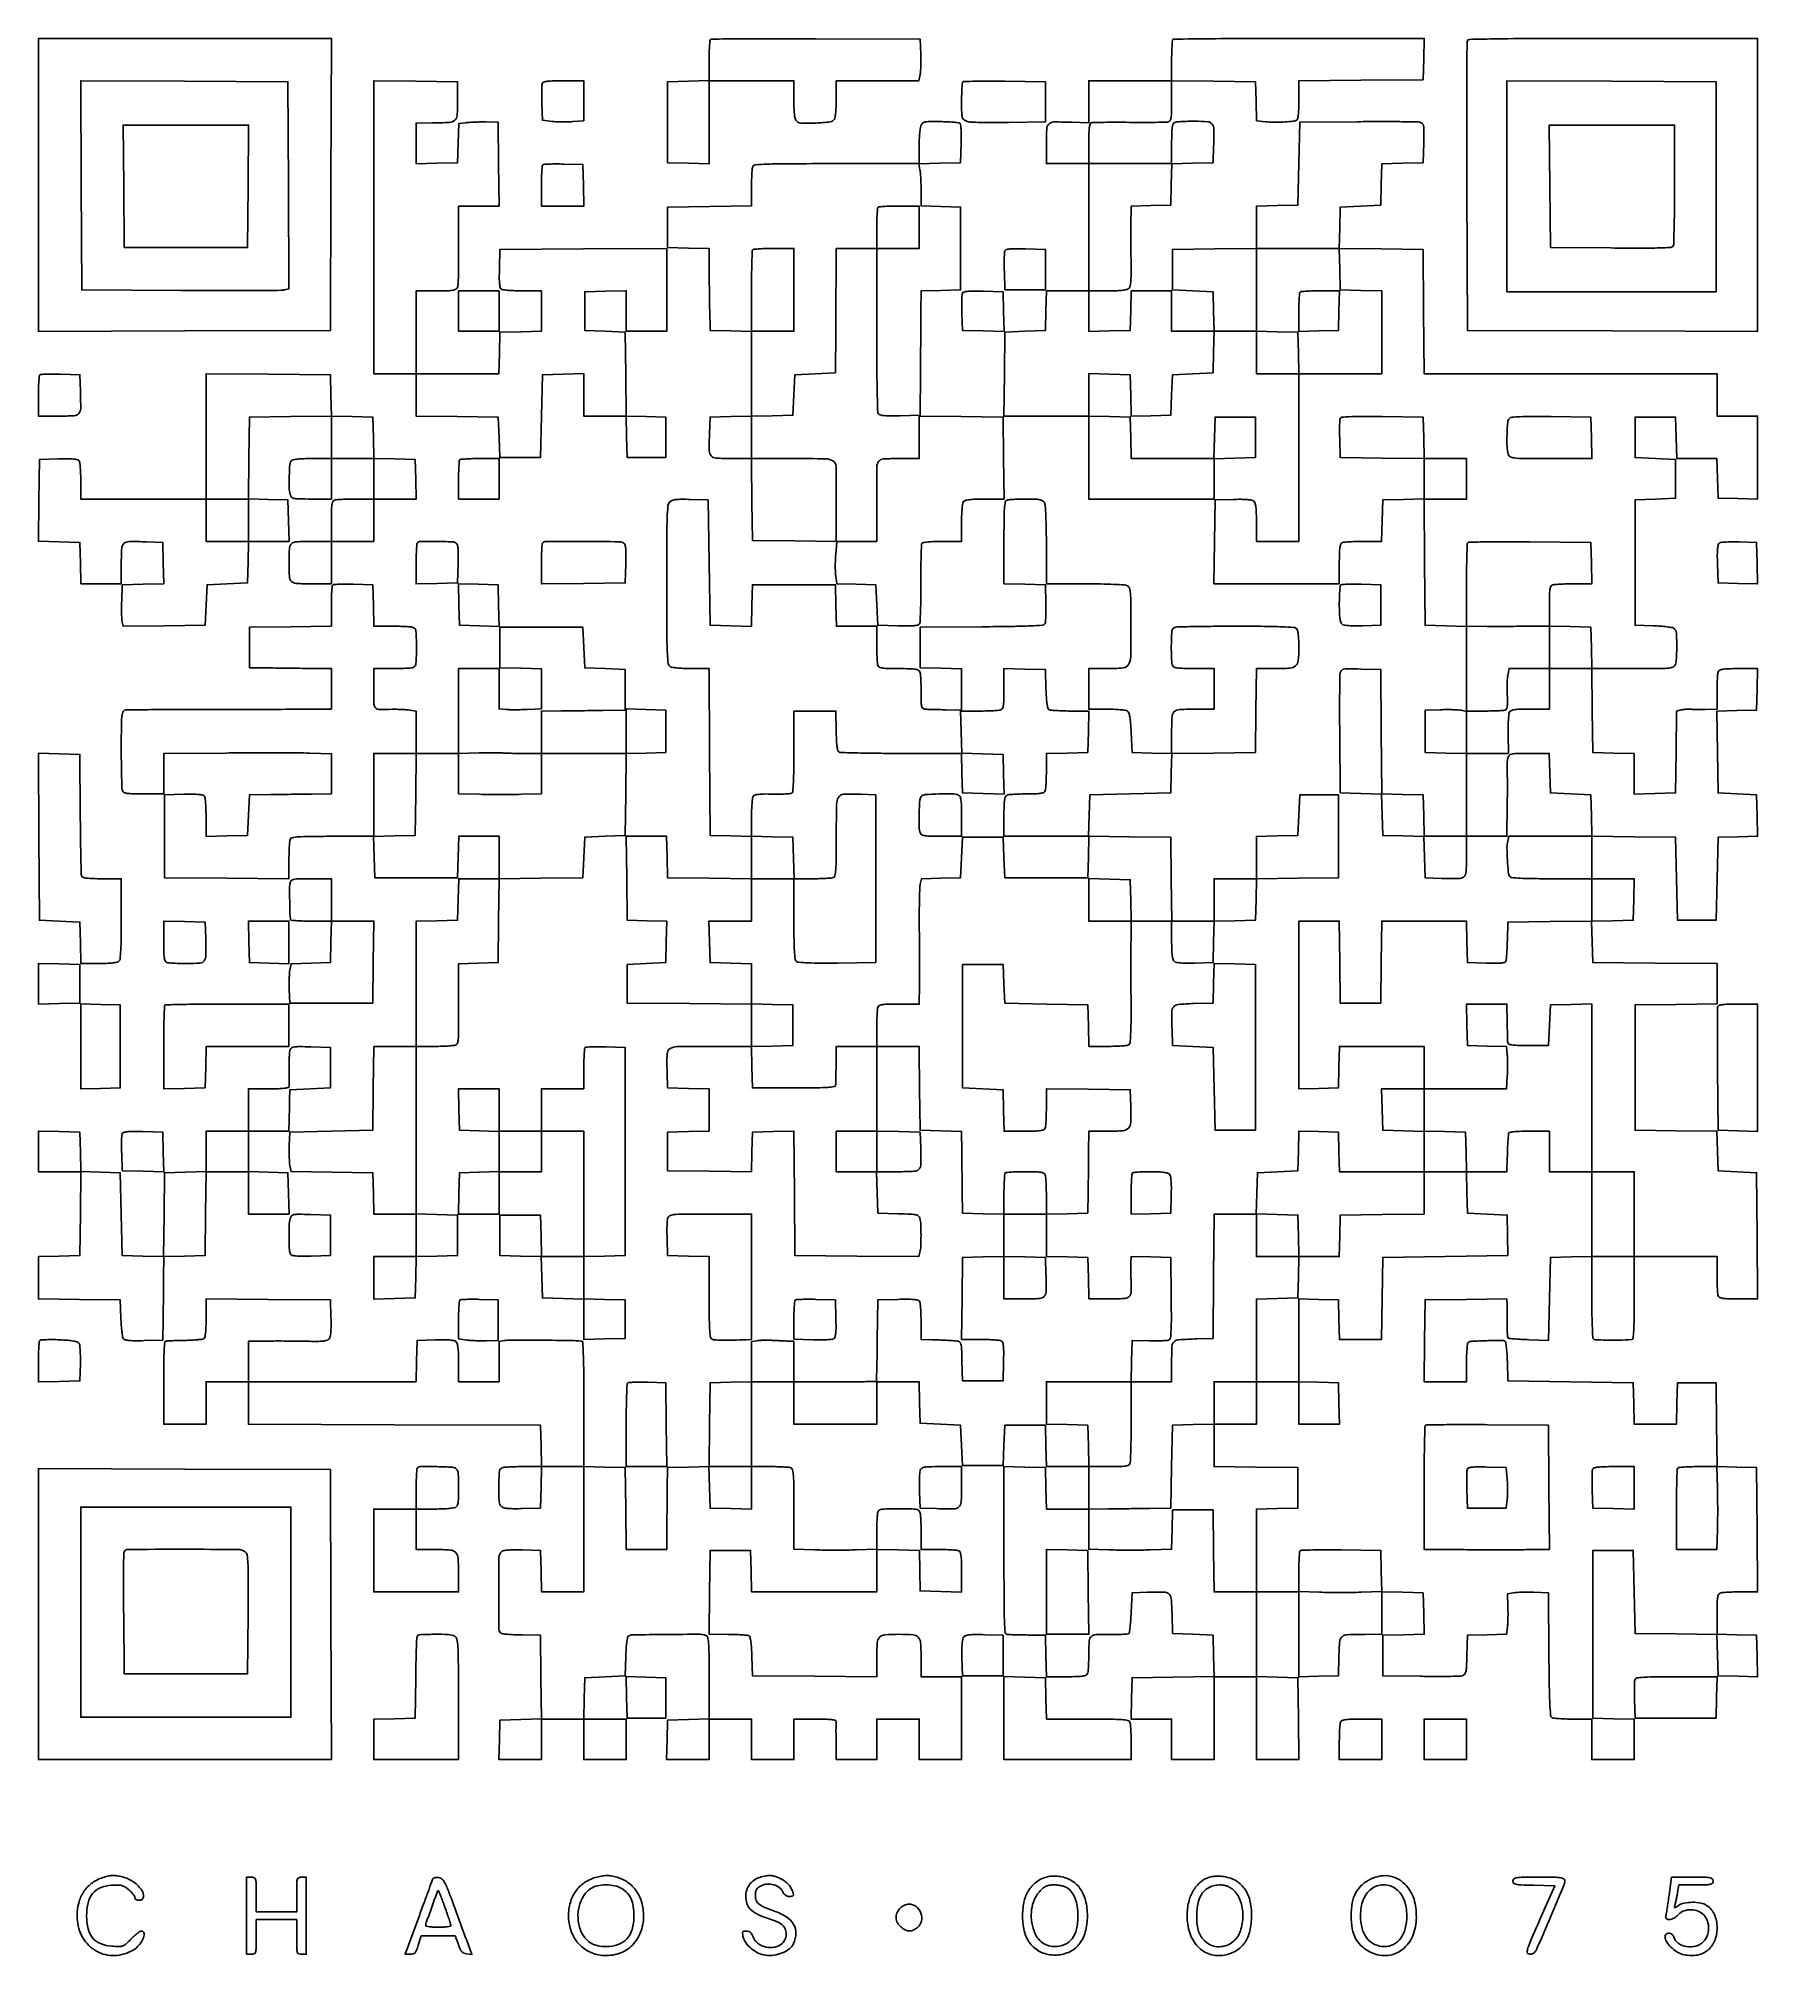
# Model space of a CAD drawing. Extents: x 179 to 1071, y 112 to 1107.
import ezdxf

# ---------------------------------------------------------------- set-up
doc = ezdxf.new("R2010")
doc.units = 0

msp = doc.modelspace()

# ---------------------------------------------------------------- linework, layer by layer
for points in [[(179, 1030.993714), (179, 954.987428), (254.75, 955.243714), (330.5, 955.5), (330.756286, 1031.25), (331.012572, 1107), (255.006286, 1107), (179, 1107)], [(223.235953, 1030.25), (223.5, 998.5), (255.5, 998.5), (287.5, 998.5), (287.764047, 1030.25), (288.028094, 1062), (255.5, 1062), (222.971906, 1062)], [(854.216168, 987.25), (854.5, 976.5), (865.25, 976.216168), (876, 975.932337), (876, 954.466168), (876, 933), (854.533832, 933), (833.067663, 933), (832.783832, 943.75), (832.5, 954.5), (821.75, 954.783832), (811, 955.067663), (811, 976.533832), (811, 998), (832.466168, 998), (853.932337, 998)], [(397, 965.5), (397, 955), (407.5, 955), (418, 955), (418, 965.5), (418, 976), (407.5, 976), (397, 976)], [(288, 857), (288, 846), (277, 846), (266, 846), (266, 857), (266, 868), (277, 868), (288, 868)], [(397.21581, 813.285361), (397.5, 802.5), (407.78419, 802.214639), (418.068381, 801.929279), (417.78419, 812.714639), (417.5, 823.5), (407.21581, 823.785361), (396.931619, 824.070721)], [(374.769888, 714.75), (374.5, 693.5), (363.75, 693.216168), (353, 692.932337), (353, 714.466168), (353, 736), (364.019888, 736), (375.039775, 736)], [(745.783832, 659.75), (746.067663, 649), (735.033832, 649), (724, 649), (724, 660.033832), (724, 671.067663), (734.75, 670.783832), (745.5, 670.5)], [(288.216168, 638.25), (288.5, 627.5), (298.75, 627.215017), (309, 626.930034), (309, 637.965017), (309, 649), (298.466168, 649), (287.932337, 649)], [(179, 616.5), (179, 605.932337), (189.75, 606.216168), (200.5, 606.5), (200.5, 616.5), (200.5, 626.5), (189.75, 626.783832), (179, 627.067663)], [(201, 584), (201, 561.930034), (211.25, 562.215017), (221.5, 562.5), (221.5, 584), (221.5, 605.5), (211.25, 605.784983), (201, 606.069966)], [(614, 529.5), (614, 519), (603.5, 519), (593, 519), (593, 529.5), (593, 540), (603.5, 540), (614, 540)], [(179, 289.506286), (179, 214), (255.006326, 214), (331.012652, 214), (330.756326, 289.25), (330.5, 364.5), (254.75, 364.756286), (179, 365.012572)], [(549, 354.966168), (549, 343.932337), (538.25, 344.216168), (527.5, 344.5), (527.216168, 355.25), (526.932337, 366), (537.966168, 366), (549, 366)], [(310, 290.5), (310, 236), (255.5, 236), (201, 236), (201, 290.5), (201, 345), (255.5, 345), (310, 345)], [(723.769502, 300.75), (724.039005, 279), (713.019502, 279), (702, 279), (702, 301.033832), (702, 323.067663), (712.75, 322.783832), (723.5, 322.5)], [(484.21581, 246.285361), (484.5, 235.5), (494.5, 235.5), (504.5, 235.5), (504.5, 246), (504.5, 256.5), (494.21581, 256.785361), (483.931619, 257.070721)], [(898, 224.5), (898, 214), (909, 214), (920, 214), (920, 224.5), (920, 235), (909, 235), (898, 235)]]:
    msp.add_lwpolyline(points, close=True)
for points in [[(767.666667, 1106.333333, 0.178563), (767.399803, 1105.754503, 0.004516), (767.195833, 1102.827083, 0.009111), (767.048276, 1099.341612, 0.006022), (767, 1095.333333), (767, 1085), (745.5, 1085), (724, 1085), (724, 1074.091124), (724, 1063.182249), (715.25, 1063.46618, 0.008521), (705.954029, 1063.609315, 0.175406), (703.364411, 1062.667187, 0.208856), (702.202729, 1060.338893, 0.012752), (702, 1052.391592), (702, 1042), (713, 1042), (724, 1042), (724, 1009), (724, 976), (713.034983, 976), (702.069966, 976), (701.784983, 965.75), (701.5, 955.5), (691, 955), (680.5, 954.5), (680.230498, 932.75), (679.960995, 911), (701.980498, 911), (724, 911), (724, 889.5), (724, 868), (756.5, 868), (789, 868), (789, 878.466168), (789, 888.932337), (799.75, 889.216168), (810.5, 889.5), (810.5, 900), (810.5, 910.5), (800, 910.5), (789.5, 910.5), (789.216168, 899.75), (788.932337, 889), (767.5, 889), (746.067663, 889), (745.783832, 899.75), (745.5, 910.5), (734.75, 910.783832), (724, 911.067663), (724, 922.067663), (724, 933.067663), (734.75, 932.783832), (745.5, 932.5), (745.784183, 921.715394), (746.068365, 910.930789), (756.284183, 911.215394), (766.5, 911.5), (767, 922), (767.5, 932.5), (778, 933), (788.5, 933.5), (788.783832, 944.25), (789.067663, 955), (800.033832, 955), (811, 955), (811, 944), (811, 933), (822, 933), (833, 933), (833, 889.5), (833, 846), (822, 846), (811, 846), (811, 855.877555, 0.007345), (810.929838, 860.653266, 0.024181), (810.685192, 863.794146, 0.035127), (810.271246, 865.875583, 0.154085), (809.600715, 866.916414, 0.132968), (808.513859, 867.412685, 0.020746), (806.150171, 867.703614, 0.018924), (802.957683, 867.84141, 0.009044), (798.850715, 867.788859), (789.5, 867.5), (789.230498, 845.75), (788.960995, 824), (821.480498, 824), (854, 824), (854, 834.393011, -0.005351), (854.059586, 839.960143, -0.030363), (854.30265, 842.913621, -0.063068), (854.76761, 844.601595, -0.205218), (855.581787, 845.393011, -0.07196), (856.63733, 845.632085, -0.005942), (859.455587, 845.821697, -0.007852), (862.838356, 845.955693, -0.005972), (866.547956, 846), (875.932337, 846), (876.216168, 856.75), (876.5, 867.5), (887.236293, 867.783693), (897.972585, 868.067385), (898.236293, 835.283693), (898.5, 802.5), (909.25, 802.216168), (920, 801.932337), (920, 779.966168), (920, 758), (929.418213, 758, 0.005142), (933.125091, 758.038124, 0.006978), (936.470257, 758.15366, 0.004849), (939.2621, 758.316268, 0.074772), (940.199596, 758.523098, 0.206709), (940.833344, 759.142664, 0.065192), (941.179845, 760.451321, 0.036762), (941.297424, 762.581299, 0.009525), (941.168897, 766.016725, -0.010715), (941.066401, 768.942608, -0.009694), (941.083955, 771.969658, -0.009759), (941.205178, 774.679503, -0.030315), (941.432827, 776.493627), (942.090626, 780), (952.545313, 780), (963, 780), (963, 769.5), (963, 759), (952.968615, 759, 0.005223), (947.363168, 758.941447, 0.035136), (944.595022, 758.688478, 0.081819), (943.051437, 758.168974, 0.175064), (942.218615, 757.25, 0.077084), (941.941064, 756.094724, 0.007116), (941.741456, 753.15, 0.009041), (941.616268, 749.611799, 0.006972), (941.603362, 745.75), (941.706724, 736), (930.853362, 736), (920, 736), (920, 746.920545), (920, 757.841089), (917.25, 758.385498, 0.034808), (915.699831, 758.581626, 0.007246), (912.957812, 758.69623, 0.007575), (909.764458, 758.734967, 0.007089), (906.5, 758.678821), (898.5, 758.427736), (898.5, 747.463868), (898.5, 736.5), (909.25, 736.216168), (920, 735.932337), (920, 714.466168), (920, 693), (909.033832, 693), (898.067663, 693), (897.783832, 703.75), (897.5, 714.5), (886.763809, 714.783692), (876.027617, 715.067383), (875.763809, 747.283692), (875.5, 779.5), (865.277755, 779.784677, 0.003548), (858.72386, 779.920655, 0.049313), (856.368727, 779.720228, 0.161213), (855.190428, 779.071741, 0.127829), (854.497756, 777.784677, 0.056631), (854.280977, 776.077478, 0.00114), (854.186091, 767.358624, 0.002685), (854.153122, 757.161711, 0.001799), (854.22, 745.5), (854.5, 715.5), (865.216508, 715.216508), (875.933016, 714.933016), (876.216508, 704.216508), (876.5, 693.5), (887.216508, 693.216508), (897.933016, 692.933016), (898.216508, 682.216508), (898.5, 671.5), (907, 671.204946, 0.009927), (915.965089, 671.071849, 0.179688), (918.602972, 672.066531, 0.203196), (919.788355, 674.49751, 0.01319), (920, 682.519052), (920, 693), (930.5, 693), (941, 693), (941.1508, 709.25, 0.001457), (941.191746, 715.68273, 0.001901), (941.189672, 721.568289, 0.001406), (941.155304, 726.500561, 0.0176), (941.071369, 728.365453, -0.022481), (941.026586, 729.636438, -0.015075), (941.084572, 731.089639, -0.015198), (941.226336, 732.496557, -0.02878), (941.439621, 733.615453, -0.121023), (942.159396, 734.975425, -0.158944), (943.365359, 735.678608, -0.049644), (945.767051, 735.952216, -0.003557), (952.484069, 736), (962.930034, 736), (963.215017, 725.75), (963.5, 715.5), (974, 715), (984.5, 714.5), (984.783832, 703.75), (985.067663, 693), (963.552884, 693), (942.038104, 693), (941.392249, 690.426707, 0.064624), (941.007215, 687.146222, 0.0107), (941.221673, 680.772053, 0.008088), (941.681632, 674.323654, 0.117078), (942.398267, 672.164608, 0.237313), (943.338921, 671.586312, 0.007874), (947.849416, 671.272496, 0.010341), (954.265536, 671.060479, 0.003088), (964.059017, 671), (985, 671), (985, 660.019502), (985, 649.039005), (963.25, 648.769502), (941.5, 648.5), (941.203376, 639, -0.003857), (941.058, 635.267267, -0.005293), (940.86582, 631.912739, -0.003486), (940.655459, 629.105111, -0.061326), (940.470785, 628.213578, -0.253055), (939.808646, 627.598782, -0.038755), (937.97523, 627.274306, -0.025285), (935.033509, 627.135546, -0.006473), (930.267408, 627.213578), (920.5, 627.5), (920.216168, 638.25), (919.932337, 649), (897.986056, 649), (876.039775, 649), (875.769888, 627.75), (875.5, 606.5), (865, 606.5), (854.5, 606.5), (854.230112, 627.75), (853.960225, 649), (843.480112, 649), (833, 649), (833, 605.465017), (833, 561.930034), (843.25, 562.215017), (853.5, 562.5), (853.783832, 573.25), (854.067663, 584), (876.033832, 584), (898, 584), (898, 573), (898, 562), (886.966168, 562), (875.932337, 562), (876.216168, 551.25), (876.5, 540.5), (887.25, 540.216168), (898, 539.932337), (898, 529.466168), (898, 519), (876.034983, 519), (854.069966, 519), (853.784983, 529.25), (853.5, 539.5), (843.285365, 539.784593), (833.07073, 540.069185), (832.785365, 529.784593), (832.5, 519.5), (822, 519), (811.5, 518.5), (811.216168, 507.75), (810.932337, 497), (799.980021, 497), (789.027706, 497), (788.763853, 464.75), (788.5, 432.5), (780, 432.24922, 0.007926), (770.756564, 431.829771, 0.170244), (768.27627, 430.785637, 0.199796), (767.184972, 428.471708, 0.011573), (767, 420.480948), (767, 410), (756.466168, 410), (745.932337, 410), (746.216168, 420.736405), (746.5, 431.472809), (755.5, 431.233135, 0.00884), (759.039948, 431.201473, 0.012052), (762.229556, 431.306257, 0.008973), (764.865216, 431.504007, 0.121354), (765.77083, 431.818622, 0.228212), (766.426751, 432.897712, 0.012873), (766.714681, 436.907534, 0.012014), (766.849851, 443.075703, 0.002706), (766.77083, 453.571891), (766.5, 474.5), (756.25, 474.784983), (746, 475.069966), (745.875921, 471.284983, 0.007332), (745.843035, 469.468858, 0.003317), (745.850634, 467.088869, 0.003284), (745.891817, 464.577108, 0.004488), (745.964074, 462.315423, -0.022257), (745.942675, 456.363281, -0.213603), (744.824185, 454.155827, -0.160216), (742.248635, 453.176959, -0.011368), (734.466444, 453), (724.067663, 453), (723.783832, 463.75), (723.5, 474.5), (712.75, 474.783832), (702, 475.067663), (702, 486), (702, 496.932337), (712.75, 497.216168), (723.5, 497.5), (723.675726, 508, 0.000788), (723.748445, 512.797094, 0.000454), (723.821651, 518.573437, 0.000454), (723.884622, 524.373532, 0.00076), (723.925726, 529.25), (724, 540), (733.964816, 540, 0.018261), (741.745043, 540.284241, 0.189805), (744.576308, 541.645554, 0.180768), (745.792504, 544.605997, 0.016288), (745.788833, 552.756819), (745.5, 561.5), (723.75, 561.769502), (702, 562.039005), (702, 552.60129, -0.005939), (701.955696, 548.871254, -0.007818), (701.821697, 545.471254, -0.005899), (701.632119, 542.63856, -0.07207), (701.393011, 541.581787, -0.20495), (700.602718, 540.767927, -0.063217), (698.919034, 540.302822, -0.030446), (695.973908, 540.059651, -0.005377), (690.426843, 540), (680.067663, 540), (679.783832, 550.75), (679.5, 561.5), (669, 562), (658.5, 562.5), (658.5, 594.5), (658.5, 626.5), (669, 626.5), (679.5, 626.5), (680, 616.5), (680.5, 606.5), (702, 606), (723.5, 605.5), (723.783832, 594.75), (724.067663, 584), (733.783832, 584.015313, 0.007626), (737.597562, 584.079495, 0.010531), (741.016412, 584.261348, 0.007404), (743.849432, 584.514185, 0.115967), (744.7614, 584.831375, 0.230701), (745.41365, 585.891163, 0.011462), (745.73003, 590.0841, 0.011498), (745.916985, 596.442261, 0.002714), (745.927328, 607.066062, -0.000531), (745.89695, 616.023919, -0.000492), (745.884598, 625.214718, -0.000491), (745.889681, 633.395736, -0.00165), (745.915929, 638.75), (746, 649), (756.5, 649), (767, 649), (767, 639.122445, 0.007345), (767.070162, 634.346734, 0.024181), (767.314808, 631.205854, 0.035127), (767.728754, 629.124417, 0.154085), (768.399285, 628.083586, 0.132968), (769.486141, 627.587315, 0.020746), (771.849829, 627.296386, 0.018924), (775.042317, 627.15859, 0.009044), (779.149285, 627.211141), (788.5, 627.5), (788.783492, 638.216508), (789.066984, 648.933016), (799.783492, 649.216508), (810.5, 649.5), (810.783631, 660.23021), (811.067262, 670.96042), (832.283631, 671.23021), (853.5, 671.5), (853.5, 693), (853.5, 714.5), (843.5, 714.5), (833.5, 714.5), (833, 704), (832.5, 693.5), (821.75, 693.216168), (811, 692.932337), (811, 681.966168), (811, 671), (800, 671), (789, 671), (789, 660), (789, 649), (778.019502, 649), (767.039005, 649), (766.769502, 670.75), (766.5, 692.5), (745.216371, 692.769986), (723.932742, 693.039971), (724.216371, 703.769986), (724.5, 714.5), (745.5, 715), (766.5, 715.5), (766.784769, 725.730595), (767.069538, 735.961189), (788.784769, 736.230595), (810.5, 736.5), (810.769502, 758.25), (811.039005, 780), (820.085244, 780, 0.014003), (828.347552, 780.23144, 0.161906), (831.320824, 781.40879, 0.19807), (832.691633, 784.031236, 0.022649), (833, 790.835184, 0.010228), (832.923115, 794.593488, 0.019737), (832.681544, 797.592452, 0.020575), (832.316486, 799.840408, 0.146858), (831.8, 800.8, 0.183283), (830.428974, 801.416964, 0.005534), (824.074395, 801.730144, 0.007532), (814.933985, 801.941437, 0.002012), (800.381787, 802, 0.001876), (788.685605, 801.956116, 0.002895), (778.575525, 801.821697, 0.000928), (769.827192, 801.638475, 0.086115), (768.581787, 801.393011, 0.293407), (767.091452, 799.364337, 0.015702), (766.82872, 791, 0.015702), (767.091452, 782.635663, 0.293407), (768.581787, 780.606989, 0.07203), (769.638111, 780.367894, 0.005915), (772.465525, 780.178303, 0.007831), (775.859224, 780.044305, 0.005951), (779.581787, 780), (789, 780), (789, 769.5), (789, 759), (780.25, 758.986345, 0.009413), (771.010986, 758.797967, 0.17743), (768.372899, 757.712278, 0.197684), (767.203053, 755.219848, 0.012126), (767, 746.848386), (767, 735.930034), (756.75, 736.215017), (746.5, 736.5), (746, 746.789574, 0.007003), (745.685265, 751.813858, 0.024907), (745.278859, 755.012702, 0.037482), (744.750792, 757.071307, 0.172307), (744, 758.024261, 0.108824), (742.965684, 758.396488, 0.009887), (740.223437, 758.696246, 0.012444), (736.902151, 758.909829, 0.00942), (733.25, 758.984687), (724, 759), (724, 769.5), (724, 780), (733.065741, 780, 0.021796), (741.791318, 780.380554, 0.243485), (744.63795, 782.184533, 0.128088), (745.761809, 786.190995, 0.004756), (745.906983, 802.003552, 0.001912), (745.856424, 814.16967, 0.020473), (745.615022, 819.100402, 0.055067), (745.087224, 821.705686, 0.194782), (744.015915, 822.991483, 0.107465), (742.546418, 823.409733, 0.004317), (736.974762, 823.713957, 0.007144), (730.147205, 823.929948, 0.004334), (722.065741, 824), (702, 824), (702, 844.065741, 0.004232), (701.930184, 852.314413, 0.007523), (701.713004, 859.104674, 0.004941), (701.403728, 864.534132, 0.106554), (700.964816, 866.065741, 0.124505), (700.037415, 867.083189, 0.095633), (698.643532, 867.661445, 0.043834), (696.270383, 867.935436, 0.006834), (691.546604, 868, 0.006668), (688.220668, 867.955641, 0.008541), (685.16144, 867.821697, 0.006839), (682.612488, 867.631409, 0.069666), (681.581787, 867.393011, 0.258602), (680.696308, 866.33804, 0.030077), (680.275619, 863.170055, 0.015924), (680.049581, 857.527804, 0.002049), (680, 845.426843), (680, 824.067663), (690.75, 823.783832), (701.5, 823.5), (701.753945, 814, -0.008368), (701.791217, 810.268669, -0.011531), (701.691321, 806.918316, -0.008308), (701.498407, 804.146419, -0.123173), (701.184153, 803.232566, -0.235414), (700.020646, 802.547617, -0.005973), (693.74686, 802.185156, -0.007873), (684.411012, 801.904821, -0.001748), (668.430208, 801.732566), (636.5, 801.5), (636.5, 791), (636.5, 780.5), (647.25, 780.216168), (658, 779.932337), (658, 768.966168), (658, 758), (667.418213, 758, 0.005951), (671.140776, 758.044305, 0.007831), (674.534475, 758.178303, 0.005915), (677.361889, 758.367894, 0.07203), (678.418213, 758.606989, 0.205485), (679.232706, 759.399526, 0.062919), (679.697521, 761.091792, 0.03028), (679.940479, 764.053621, 0.005326), (680, 769.640821), (680, 780.067663), (690.75, 779.783832), (701.5, 779.5), (701.788805, 769.535034, 0.00836), (701.987032, 765.199826, 0.019108), (702.315749, 761.944063, 0.01918), (702.737468, 759.589, 0.199883), (703.288805, 758.800347, 0.117316), (704.172694, 758.495069, 0.006928), (707.018212, 758.252233, 0.010144), (710.447742, 758.077209, 0.007284), (714.283832, 758.015313), (724.067663, 758), (723.783832, 747.25), (723.5, 736.5), (712.75, 736.216168), (702, 735.932337), (702, 727.047956, -0.0063), (701.955668, 723.529935, -0.008182), (701.821697, 720.308712, -0.006369), (701.631755, 717.625356, -0.070869), (701.393011, 716.581787, -0.191652), (700.656877, 715.783827, -0.070258), (699.167248, 715.312102, -0.03479), (696.605148, 715.063195, -0.006824), (691.974799, 715, 0.006352), (688.484808, 714.955664, 0.008233), (685.287222, 714.821697, 0.006434), (682.623534, 714.631706, 0.070701), (681.581787, 714.393011, 0.205218), (680.76761, 713.601595, 0.063068), (680.30265, 711.913621, 0.030363), (680.059586, 708.960143, 0.005351), (680, 703.393011), (680, 693), (702.033832, 693), (724.067663, 693), (723.783832, 682.25), (723.5, 671.5), (702, 671.5), (680.5, 671.5), (680, 682), (679.5, 692.5), (669, 692.5), (658.5, 692.5), (658, 682), (657.5, 671.5), (647.321946, 671.215811), (637.143892, 670.931622), (636.543629, 668.198643, 0.046116), (636.310898, 666.33197, 0.002644), (636.157044, 660.545394, 0.004017), (636.065538, 653.644847, 0.002938), (636.070516, 645.982832, -0.00074), (636.111947, 637.772052, -0.000653), (636.131284, 629.212144, -0.000656), (636.12851, 621.496296, -0.001993), (636.098833, 616.25), (636, 606), (625.606989, 606, 0.005351), (620.039857, 605.940414, 0.030363), (617.086379, 605.69735, 0.063068), (615.398405, 605.23239, 0.205218), (614.606989, 604.418213, 0.07203), (614.367894, 603.361889, 0.005915), (614.178303, 600.534475, 0.007831), (614.044305, 597.140776, 0.005951), (614, 593.418213), (614, 584), (603.5, 584), (593, 584), (592.88465, 574.75, -0.001158), (592.830648, 571.097729, -0.001538), (592.763631, 567.776563, -0.001087), (592.692826, 564.992261, -0.015484), (592.63465, 564, -0.338506), (591.866427, 563.162573, -0.026619), (588.668373, 562.769008, -0.015264), (582.984886, 562.548965, -0.002043), (571, 562.5), (549.5, 562.5), (549.216515, 573.215829), (548.93303, 583.931657), (559.716515, 584.215829), (570.5, 584.5), (570.5, 595), (570.5, 605.5), (559.75, 605.783832), (549, 606.067663), (549, 616.5), (549, 626.932337), (538.25, 627.216168), (527.5, 627.5), (527.216168, 638.25), (526.932337, 649), (537.966168, 649), (549, 649), (549, 660), (549, 671), (560, 671), (571, 671), (571, 650.122445, 0.002758), (571.058219, 639.567481, 0.012365), (571.279172, 633.391242, 0.014651), (571.637159, 629.414912, 0.192057), (572.331286, 628.14002, 0.156728), (573.607424, 627.627653, 0.00746), (578.26892, 627.36656, 0.009591), (584.638857, 627.227344, 0.003585), (593.581286, 627.267576), (613.5, 627.5), (613.5, 671), (613.5, 714.5), (605.503355, 714.796504, 0.018442), (596.730748, 714.7981, 0.258417), (594.123365, 713.226398, 0.12775), (593.117937, 709.571269, 0.003577), (593, 693.087937, -0.002108), (592.950205, 681.276688, -0.01627), (592.723786, 675.753028, -0.030988), (592.301348, 672.653567, -0.2572), (591.418213, 671.606989, -0.07196), (590.36267, 671.367915, -0.005942), (587.544413, 671.178303, -0.007852), (584.161644, 671.044307, -0.005972), (580.452044, 671), (571.067663, 671), (570.783832, 681.75), (570.5, 692.5), (559.75, 692.783832), (549, 693.067663), (549.015313, 702.783832, -0.007928), (549.081866, 706.601279, -0.010868), (549.27081, 710.031723, -0.007826), (549.533992, 712.871606, -0.114772), (549.863589, 713.813523, -0.188239), (550.701594, 714.429059, -0.037219), (552.566954, 714.781996, -0.025797), (555.410087, 714.955668, -0.007851), (559.725442, 714.92859, 0.007385), (563.265916, 714.903077, 0.010302), (566.431927, 714.992278, 0.007027), (569.059994, 715.157604, 0.119741), (569.877165, 715.424084, 0.23921), (570.422762, 716.318735, 0.006544), (570.728311, 721.017156, 0.009746), (570.938566, 727.512033, 0.003217), (571, 737.059017), (571, 758), (581.88308, 758), (592.76616, 758), (592.926716, 747.782049, 0.00783), (593.068439, 743.266026, 0.019195), (593.351898, 739.955584, 0.019981), (593.741612, 737.597074, 0.202948), (594.293636, 736.797361, 0.135359), (595.310473, 736.486062, 0.000971), (604.315042, 736.251356, 0.003612), (614.662744, 736.076537, 0.002295), (626.715017, 736.015313), (657.930034, 736), (658.215017, 725.75), (658.5, 715.5), (669.285361, 715.21581), (680.070721, 714.931619), (679.785361, 725.21581), (679.5, 735.5), (668.782438, 735.783503), (658.064876, 736.067005), (657.782438, 747.283503), (657.5, 758.5), (649.5, 758.662575, -0.000473), (646.272152, 758.731228, -0.000543), (643.189062, 758.803074, -0.000488), (640.574408, 758.869401, -0.003125), (639.25, 758.912575, -0.132303), (637.98922, 759.305226, -0.192572), (637.315524, 760.238367, -0.057067), (637.047428, 762.275989, -0.004203), (637, 767.918213, 0.006277), (636.955669, 771.449196, 0.008159), (636.821697, 774.68135, 0.006338), (636.631778, 777.373807, 0.070946), (636.393011, 778.418213, 0.204366), (635.605154, 779.231384, 0.063541), (633.93074, 779.696802, 0.030628), (631.003676, 779.940206, 0.005432), (625.5, 780, -0.005432), (619.996324, 780.059794, -0.030628), (617.06926, 780.303198, -0.063541), (615.394846, 780.768616, -0.204366), (614.606989, 781.581787, -0.07203), (614.367894, 782.638111, -0.005915), (614.178303, 785.465525, -0.007831), (614.044305, 788.859224, -0.005951), (614, 792.581787), (614, 802), (603.533832, 802), (593.067663, 802), (592.783832, 812.75), (592.5, 823.5), (571, 823.5), (549.5, 823.5), (549.215829, 812.716515), (548.931657, 801.93303), (538.215829, 802.216515), (527.5, 802.5), (527, 835), (526.5, 867.5), (517.357531, 867.786103, 0.007239), (512.55338, 867.866853, 0.031346), (509.707636, 867.694926, 0.055363), (507.860277, 867.255306, 0.110739), (506.598765, 866.455908, 0.175919), (505.64872, 864.422731, 0.013127), (505.259963, 858.220418, 0.008427), (505.051015, 847.501992, 0.000973), (505.034343, 823.431917, 0.00077), (505.107267, 797.312231, 0.010361), (505.346888, 787.749252, 0.02313), (505.814729, 782.679719, 0.239721), (506.977368, 781.012112, 0.088944), (508.196381, 780.616277, 0.01109), (510.972933, 780.297308, 0.012781), (514.317894, 780.074071, 0.01027), (517.923636, 780), (526.978755, 780), (527.239377, 736.75), (527.5, 693.5), (538.25, 693.216168), (549, 692.932337), (549, 681.946666), (549, 670.960995), (527.25, 671.230498), (505.5, 671.5), (505.216168, 682.25), (504.932337, 693), (494.446666, 693), (483.960995, 693), (484.230498, 671.25), (484.5, 649.5), (494.783473, 649.214647), (505.066946, 648.929295), (504.783473, 638.214647), (504.5, 627.5), (494.5, 627), (484.5, 626.5), (484.5, 616.5), (484.5, 606.5), (516.75, 606.236147), (549, 605.972294), (549, 594.986147), (549, 584), (527.519052, 584, 0.003484), (510.504163, 583.881453, 0.129107), (506.800938, 582.853655, 0.257598), (505.205453, 580.186192, 0.017378), (505.204946, 571), (505.5, 562.5), (516.25, 562.216168), (527, 561.932337), (527, 551), (527, 540.067663), (516.25, 539.783832), (505.5, 539.5), (505.5, 529.5), (505.5, 519.5), (527.214803, 519.230596), (548.929605, 518.961191), (549.214803, 529.230596), (549.5, 539.5), (560.236102, 539.783691), (570.972205, 540.067381), (571.236102, 507.783691), (571.5, 475.5), (603.629787, 475.236306), (635.759575, 474.972611), (636.366133, 477.236306, 0.055072), (636.833963, 480.295127, 0.010261), (636.954652, 485.982964, 0.010237), (636.842148, 491.670464, 0.055476), (636.378274, 494.717265, 0.141505), (635.627557, 495.960978, 0.132685), (634.311084, 496.650964, 0.0442), (631.7238, 496.990753, 0.00392), (625.141929, 497.217265), (614.5, 497.5), (614.216168, 508.25), (613.932337, 519), (624.947116, 519, 0.011644), (633.386769, 519.196568, 0.193791), (635.888604, 520.342175, 0.190015), (636.923746, 522.911448, 0.011127), (636.796504, 531.503355), (636.5, 539.5), (625.25, 539.782751), (614, 540.065502), (614, 562.032751), (614, 584), (625, 584), (636, 584), (636.070067, 573.75, 0.000758), (636.10975, 568.998777, 0.000406), (636.172407, 563.132812, 0.000405), (636.246037, 557.148269, 0.000633), (636.320067, 552), (636.5, 540.5), (647.25, 540.216168), (658, 539.932337), (658.097508, 529.716168, 0.00036), (658.145798, 525.011867, 0.0002), (658.211168, 519.269749, 0.000199), (658.282022, 513.453222, 0.000321), (658.347508, 508.5), (658.5, 497.5), (669.25, 497.216168), (680, 496.932337), (680, 486), (680, 475.067663), (669.25, 474.783832), (658.5, 474.5), (658.272969, 453.25), (658.045937, 432), (667.772969, 431.984687, -0.007773), (671.592775, 431.919285, -0.010696), (675.021102, 431.733781, -0.00761), (677.860586, 431.47563, -0.11538), (678.788231, 431.152042, -0.19692), (679.395734, 430.294865, -0.033714), (679.721018, 428.282937, -0.023663), (679.861823, 425.195195, -0.006827), (679.788231, 420.417355), (679.5, 410.5), (669, 410.5), (658.5, 410.5), (658.215017, 420.75, 0.003738), (657.98795, 427.184861, 0.048232), (657.65493, 429.562857, 0.164089), (656.959331, 430.670373, 0.153497), (655.715017, 431.167506, 0.002179), (652.261426, 431.413541, 0.003879), (649.415897, 431.581632, 0.003715), (646.486732, 431.710057, 0.001815), (642.75, 431.832494), (637, 432), (636.984687, 441.25, 0.008159), (636.919317, 444.886885, 0.011123), (636.734034, 448.160822, 0.008145), (636.475757, 450.869394, 0.113997), (636.152902, 451.78684, 0.199716), (635.281101, 452.39767, 0.032047), (633.18343, 452.720814, 0.022682), (629.955578, 452.861053, 0.006397), (624.918214, 452.78684), (614.5, 452.5), (614.26659, 431.599923, -0.001278), (614.156325, 423.56607, -0.002088), (614.016967, 416.754467, -0.000251), (613.864526, 410.690643, -0.192258), (613.744575, 410.411242, -0.194513), (613.159485, 410.163062, -0.000479), (603.914768, 410.01528, -0.003012), (593.716025, 409.923465, -0.002123), (582.25, 409.937986), (571, 410), (571, 420.5), (571, 431), (568, 431.125, -0.000897), (566.490601, 431.190605, -0.000321), (564.339063, 431.289374, -0.000319), (561.979926, 431.4007, -0.000377), (559.75, 431.50904, 0.009924), (557.538322, 431.574202, 0.00879), (555.234375, 431.555835, 0.008861), (553.160189, 431.466024, 0.026501), (551.75, 431.304585), (549, 430.841089), (549, 420.454376), (549, 410.067663), (538.25, 409.783832), (527.5, 409.5), (527.230591, 387.783635), (526.961183, 366.06727), (516.230591, 365.783635), (505.5, 365.5), (505.322108, 354.5, 0.000681), (505.248714, 349.544418, 0.000421), (505.17529, 343.720312, 0.000422), (505.112467, 337.967405, 0.00076), (505.072108, 333.25), (505, 323), (494.519888, 323), (484.039775, 323), (483.769888, 344.25), (483.5, 365.5), (472.75, 365.783832), (462, 366.067663), (462, 398.533832, 0.001612), (461.946938, 414.992971, 0.007973), (461.739435, 424.257798, 0.005595), (461.434371, 430.412141, 0.36865), (460.75, 431.122024, 0.021372), (455.213991, 431.424436, 0.001538), (439.854687, 431.558955, 0.00085), (423.774953, 431.622975, 0.046288), (420.75, 431.349293), (418, 430.841089), (418, 420.420545), (418, 410), (407.5, 410), (397, 410), (397, 419.877555, 0.007345), (396.929838, 424.653266, 0.024181), (396.685192, 427.794146, 0.035127), (396.271246, 429.875583, 0.154085), (395.600715, 430.916414, 0.132968), (394.513859, 431.412685, 0.020746), (392.150171, 431.703614, 0.018924), (388.957683, 431.84141, 0.009044), (384.850715, 431.788859), (375.5, 431.5), (375.216168, 420.75), (374.932337, 410), (353.466168, 409.964286, -0.000133), (335.025778, 409.938495, -0.000283), (320.784342, 409.930423, -0.000357), (309.043755, 409.938817, -0.000493), (298.5, 409.964286), (288, 410), (288, 420.5), (288, 431), (297.75, 431.136688, -0.003057), (302.242778, 431.172203, -0.001688), (307.733241, 431.163502, -0.001683), (313.299076, 431.117164, -0.002704), (318.044012, 431.036024, 0.005921), (323.505002, 430.977776, 0.026386), (326.704713, 431.150519, 0.046163), (328.708593, 431.554545, 0.147776), (329.83287, 432.298621, 0.125695), (330.384361, 433.462066, 0.026178), (330.702765, 435.717885, 0.021055), (330.8471, 438.8689, 0.008638), (330.788859, 443.149285), (330.5, 452.5), (298.25, 452.763853), (266, 453.027706), (266, 443.07287, -0.007985), (265.930179, 438.701395, -0.019217), (265.702616, 435.472954, -0.019568), (265.357905, 433.159775, -0.210572), (264.833894, 432.397341, -0.108379), (264.000724, 432.104811, -0.007361), (261.488813, 431.834951, -0.01027), (258.456871, 431.617006, -0.007511), (255.083894, 431.49486, 0.001402), (251.704817, 431.413821, 0.001902), (248.654331, 431.32049, 0.001265), (246.09418, 431.225927, 0.021286), (245.25, 431.156536, 0.34902), (244.590877, 430.483041, 0.01134), (244.266355, 426.452048, 0.011845), (244.055182, 420.237422, 0.00257), (244, 409.5), (244, 388), (255, 388), (266, 388), (266, 399), (266, 410), (277, 410), (288, 410), (288, 399.006286), (288, 388.012572), (363.75, 387.756286), (439.5, 387.5), (439.783832, 376.75), (440.067663, 366), (430.615619, 366, 0.00593), (426.880092, 365.955696, 0.007809), (423.475463, 365.821697, 0.005887), (420.638889, 365.632128, 0.0721), (419.581787, 365.393011, 0.291576), (418.184254, 363.50405, 0.015142), (417.87348, 355.593716, 0.016944), (418.069793, 347.71109, 0.207735), (419.399285, 345.083586, 0.132968), (420.486141, 344.587315, 0.020746), (422.849829, 344.296386, 0.018924), (426.042317, 344.15859, 0.009044), (430.149285, 344.211141), (439.5, 344.5), (439.783832, 355.25), (440.067663, 366), (451.033832, 366), (462, 366), (462, 333.5), (462, 301), (451.033832, 301), (440.067663, 301), (439.783832, 311.75), (439.5, 322.5), (430.149285, 322.788859, 0.009044), (426.042317, 322.84141, 0.018924), (422.849829, 322.703614, 0.020746), (420.486141, 322.412685, 0.132968), (419.399285, 321.916414, 0.21941), (417.974523, 318.937306, 0.003712), (417.849713, 300.303682, 0.003116), (417.980784, 281.46756, 0.306927), (419.430195, 279.388413, 0.070041), (420.402427, 279.164303, 0.004988), (423.177963, 278.950933, 0.006948), (426.506234, 278.774857, 0.005185), (430.180195, 278.669798), (439.5, 278.5), (439.769408, 256.784029), (440.038815, 235.068057), (429.269408, 234.784029), (418.5, 234.5), (418.215017, 224.25), (417.930034, 214), (428.965017, 214), (440, 214), (440, 224.5), (440, 235), (451, 235), (462, 235), (462, 224.5), (462, 214), (473, 214), (484, 214), (484, 224.5), (484, 235), (472.966168, 235), (461.932337, 235), (462.216168, 245.75), (462.5, 256.5), (473, 257), (483.5, 257.5), (483.788805, 267.464966, -0.009185), (483.978344, 271.465495, -0.015642), (484.302506, 274.797089, -0.011428), (484.70247, 277.423379, -0.213988), (485.160452, 278.099165, -0.13594), (487.320716, 278.728202, -0.001145), (504.929603, 278.919042, -0.001586), (522.196447, 279.011854, -0.092414), (525.290056, 278.44219, -0.246595), (526.259679, 277.338547, -0.039969), (526.722306, 274.423861, -0.017504), (526.9528, 269.005, -0.001876), (527, 256.426843), (527, 235.067663), (516.25, 234.783832), (505.5, 234.5), (505.215017, 224.25), (504.930034, 214), (515.965017, 214), (527, 214), (527, 224.5), (527, 235), (538, 235), (549, 235), (549, 224.5), (549, 214), (560, 214), (571, 214), (571, 224.5), (571, 235), (582.043837, 235, -0.005353), (587.436059, 234.942266, -0.023244), (590.625709, 234.725378, -0.037204), (592.514505, 234.364582, -0.375493), (592.925354, 233.75, 0.029686), (592.865555, 232.894407, 0.001563), (592.84552, 230.15, 0.00246), (592.84795, 226.884359, 0.001786), (592.881517, 223.25), (593, 214), (603.5, 214), (614, 214), (614, 224.5), (614, 235), (625, 235), (636, 235), (636, 224.5), (636, 214), (647, 214), (658, 214), (658, 235.5), (658, 257), (647.5, 257), (637, 257), (637, 266.964816, 0.016375), (636.748452, 274.643854, 0.176079), (635.516364, 277.447319, 0.18557), (632.802218, 278.72896, 0.018552), (625.5, 279, 0.018562), (618.196698, 278.728783, 0.185709), (615.482908, 277.446295, 0.175976), (614.251235, 274.640922, 0.016331), (614, 266.950963), (614, 256.972294), (581.75, 257.236147), (549.5, 257.5), (549.211195, 267.464966, 0.00836), (549.012968, 271.800174, 0.019108), (548.684251, 275.055937, 0.01918), (548.262532, 277.411, 0.199883), (547.711195, 278.199653, 0.117278), (546.827555, 278.50492, 0.006942), (543.985997, 278.747767, 0.010156), (540.561095, 278.92279, 0.007295), (536.730498, 278.984687), (526.960995, 279), (527.230498, 300.75), (527.5, 322.5), (538, 322.5), (548.5, 322.5), (548.783832, 311.75), (549.067663, 301), (581.533832, 301), (614, 301), (614, 312.032751), (614, 323.065502), (625.102322, 322.782751), (636.204643, 322.5), (636.352322, 312), (636.5, 301.5), (647.25, 301.216168), (658, 300.932337), (658, 311.359179, 0.005326), (657.940479, 316.946379, 0.03028), (657.697521, 319.908208, 0.062919), (657.232706, 321.600474, 0.205485), (656.418213, 322.393011, 0.070946), (655.373807, 322.631778, 0.006338), (652.68135, 322.821697, 0.008159), (649.449196, 322.955669, 0.006277), (645.918213, 323), (637, 323), (637, 331.918213, 0.006277), (636.955669, 335.449196, 0.008159), (636.821697, 338.68135, 0.006338), (636.631778, 341.373807, 0.070946), (636.393011, 342.418213, 0.294833), (634.336862, 343.920436, 0.014388), (625.5, 344.174786, 0.014388), (616.663138, 343.920436, 0.294833), (614.606989, 342.418213, 0.070799), (614.368266, 341.375401, 0.006396), (614.178303, 338.70025, 0.008203), (614.044334, 335.488883, 0.006322), (614, 331.982551), (614, 323.128677), (603.400107, 322.814338, -0.004692), (598.554047, 322.716137, -0.002696), (592.712026, 322.6841, -0.002693), (586.841483, 322.71519, -0.004492), (581.900107, 322.812384), (571, 323.124768), (571, 343.955395, 0.002113), (570.950186, 355.740773, 0.016301), (570.723731, 361.253842, 0.031071), (570.301136, 364.347193, 0.257072), (569.418213, 365.393011, 0.07203), (568.361889, 365.632106, 0.005915), (565.534475, 365.821697, 0.007831), (562.140776, 365.955695, 0.005951), (558.418213, 366), (549, 366), (549, 388), (549, 410), (560, 410), (571, 410), (571, 399), (571, 388), (592.5, 388), (614, 388), (614, 399), (614, 410), (624.966168, 410), (635.932337, 410), (636.216168, 399.25), (636.5, 388.5), (647, 388), (657.5, 387.5), (658, 377), (658.5, 366.5), (669, 366.5), (679.5, 366.5), (680, 377), (680.5, 387.5), (691, 387.5), (701.5, 387.5), (701.783832, 376.75), (702.067663, 366), (713.033832, 366), (724, 366), (724, 355), (724, 344), (713.033832, 344), (702.067663, 344), (701.783832, 354.75), (701.5, 365.5), (690.75, 365.783832), (680, 366.067663), (680, 322.533832, 0.000752), (680.040355, 295.69472, 0.009267), (680.26068, 285.468449, 0.016489), (680.666127, 279.928097, 0.36564), (681.75, 278.890285, 0.009007), (682.866332, 278.840464, 0.000834), (685.629687, 278.77159, 0.001074), (688.925493, 278.702026, 0.000842), (692.5, 278.640285), (701.5, 278.5), (701.783832, 267.75), (702.067663, 257), (712.426843, 257, 0.005377), (717.973908, 257.059651, 0.030446), (720.919034, 257.302822, 0.063217), (722.602718, 257.767927, 0.20495), (723.393011, 258.581787, 0.070701), (723.631706, 259.623534, 0.006434), (723.821697, 262.287222, 0.008233), (723.955664, 265.484808, 0.006352), (724, 268.974799, -0.01621), (724.218061, 275.699053, -0.203198), (725.336393, 277.923885, -0.171082), (727.807214, 278.868616, -0.010839), (735.692534, 278.905237, 0.007869), (738.963225, 278.901004, 0.011594), (741.833378, 279.009061, 0.007003), (744.212453, 279.187405, 0.175058), (744.797718, 279.459677, 0.166411), (745.094233, 280.059722, 0.004749), (745.44058, 282.940181, 0.009152), (745.757506, 286.380352, 0.006111), (746, 290.328626), (746.5, 300.5), (754.496645, 300.796504, -0.010944), (762.958841, 300.924926, -0.179106), (765.567079, 299.939704, -0.195806), (766.788181, 297.526579, -0.013482), (767.215131, 289.7397), (767.5, 279.5), (778, 279), (788.5, 278.5), (788.783629, 267.769986), (789.067258, 257.039971), (767.783629, 256.769986), (746.5, 256.5), (746.216168, 245.75), (745.932337, 235), (756.466168, 235), (767, 235), (767, 224.5), (767, 214), (778, 214), (789, 214), (789, 235.5), (789, 257), (800, 257), (811, 257), (811, 235.5), (811, 214), (822.019888, 214), (833.039775, 214), (832.769888, 235.25), (832.5, 256.5), (821.75, 256.783832), (811, 257.067663), (811, 279.033832), (811, 301), (822, 301), (833, 301), (833, 278.965017), (833, 256.930034), (843.25, 257.215017), (853.5, 257.5), (853.783793, 267.642206, -0.014077), (854.217345, 275.358739, -0.199184), (855.462909, 277.765918, -0.166903), (858.143851, 278.803651, -0.00925), (867.25, 278.986345), (876, 279), (876, 290.033832), (876, 301.067663), (886.75, 300.783832), (897.5, 300.5), (897.783485, 289.784171), (898.06697, 279.068343), (887.283485, 278.784171), (876.5, 278.5), (876.5, 268), (876.5, 257.5), (896, 257.216289, 0.002744), (903.631689, 257.147147, 0.003889), (910.42257, 257.175721, 0.002238), (916.145293, 257.269945, 0.055026), (917.715131, 257.476589, 0.140303), (918.954953, 258.185819, 0.136997), (919.645706, 259.449919, 0.045906), (919.987293, 261.944999, 0.004124), (920.215131, 268.2603), (920.5, 278.5), (930.62757, 278.783631), (940.755139, 279.067263), (941.245984, 282.783631, 0.02043), (941.416849, 284.667274, 0.007166), (941.512695, 287.383123, 0.007101), (941.532878, 290.376392, 0.008251), (941.464663, 293.222743), (941.192497, 299.945487), (944.346249, 300.529234, -0.031064), (946.043619, 300.735482, -0.008198), (948.776711, 300.851473, -0.008289), (951.8973, 300.880936, -0.008427), (955, 300.80649), (962.5, 300.5), (962.764319, 268.550168, 0.001803), (962.951056, 252.830801, 0.007577), (963.240328, 243.392156, 0.00522), (963.604237, 236.927232, 0.238962), (964.264319, 235.81548, 0.116655), (965.161958, 235.504391, 0.00716), (968.001081, 235.256679, 0.010334), (971.425135, 235.078324, 0.007451), (975.25, 235.015313), (985, 235), (985, 224.5), (985, 214), (996, 214), (1007, 214), (1007, 224.466168), (1007, 234.932337), (996.25, 235.216168), (985.5, 235.5), (985.5, 279), (985.5, 322.5), (996, 322.5), (1006.5, 322.5), (1007, 301), (1007.5, 279.5), (1028.716369, 279.23021), (1049.932738, 278.96042), (1050.216369, 268.23021), (1050.5, 257.5), (1060.78419, 257.214639), (1071.068381, 256.929279), (1070.78419, 267.714639), (1070.5, 278.5), (1060.25, 278.784983), (1050, 279.069966), (1050, 289.427994, -0.005378), (1050.059653, 294.974376, -0.030449), (1050.302828, 297.919218, -0.063222), (1050.767938, 299.602756, -0.204941), (1051.581787, 300.393011, -0.070978), (1052.626534, 300.631787, -0.006326), (1055.322719, 300.821697, -0.00815), (1058.55935, 300.95567, -0.006268), (1062.095641, 301), (1071.027706, 301), (1070.763853, 333.25), (1070.5, 365.5), (1060.269405, 365.784769), (1050.038811, 366.069538), (1049.769405, 387.784769), (1049.5, 409.5), (1039.5, 409.5), (1029.5, 409.5), (1029.216168, 398.75), (1028.932337, 388), (1018, 388), (1007.067663, 388), (1006.783832, 398.75), (1006.5, 409.5), (974, 410), (941.5, 410.5), (941.211195, 420.464966, 0.009143), (941.028489, 424.328163, 0.013786), (940.715179, 427.683218, 0.008512), (940.334125, 430.432793, 0.219027), (939.928184, 431.044385, 0.143525), (938.25123, 431.505737, 0.003796), (930.462578, 431.317044, 0.004146), (922.730621, 431.006787, 0.12697), (920.901089, 430.43887, 0.229345), (920.541955, 429.874018, 0.007453), (920.264695, 427.125393, 0.012937), (920.065224, 423.791061, 0.00847), (920, 419.940983), (920, 410), (908.980112, 410), (897.960225, 410), (898.230112, 431.25), (898.5, 452.5), (919.75, 452.769888), (941, 453.039775), (941.107595, 449.769888, -0.007236), (941.138886, 448.071354, -0.002215), (941.137649, 445.503909, -0.002216), (941.110785, 442.62912, -0.002424), (941.058817, 439.839163, 0.011352), (941.056825, 437.252152, 0.016954), (941.18302, 434.994435, 0.012019), (941.391764, 433.167691, 0.227143), (941.701222, 432.699985, 0.112934), (942.323023, 432.497611, 0.003046), (945.202859, 432.256164, 0.006189), (948.610222, 432.03377, 0.004183), (952.5, 431.860821), (962.5, 431.5), (963, 453), (963.5, 474.5), (974.25, 474.783832), (985, 475.067663), (985.015313, 454.283832, 0.003299), (985.074295, 446.241613, 0.005099), (985.241942, 439.295237, 0.001799), (985.468429, 433.326231, 0.142608), (985.765313, 432.444636, 0.23222), (986.833164, 431.852488, 0.005925), (992.492631, 431.636715, 0.012203), (998.946538, 431.624755, 0.01039), (1005.75, 431.91975, 0.365752), (1006.410258, 432.5541, 0.011568), (1006.734532, 436.549007, 0.011919), (1006.945204, 442.738975, 0.002546), (1007, 453.5), (1007, 475), (1028.5, 475), (1050, 475), (1050, 465.581787, 0.005951), (1050.044305, 461.859224, 0.007831), (1050.178303, 458.465525, 0.005915), (1050.367894, 455.638111, 0.07203), (1050.606989, 454.581787, 0.201272), (1051.382022, 453.772279, 0.065239), (1053.008523, 453.305235, 0.031606), (1055.841873, 453.060568, 0.005737), (1061.120653, 453), (1071.027329, 453), (1070.763664, 485.75), (1070.5, 518.5), (1060.5, 519), (1050.5, 519.5), (1050.215235, 529.730213), (1049.930471, 539.960427), (1028.715235, 540.230213), (1007.5, 540.5), (1007.5, 573), (1007.5, 605.5), (1028.75, 605.769888), (1050, 606.039775), (1050, 616.506035), (1050, 626.972294), (1017.75, 627.236147), (985.5, 627.5), (985.216515, 638.215829), (984.93303, 648.931657), (995.716515, 649.215829), (1006.5, 649.5), (1006.783832, 660.25), (1007.067663, 671), (996.033832, 671), (985, 671), (985, 682.019502), (985, 693.039005), (1006.75, 692.769502), (1028.5, 692.5), (1029, 671), (1029.5, 649.5), (1039.5, 649.5), (1049.5, 649.5), (1050, 671), (1050.5, 692.5), (1060.783473, 692.785353), (1071.066946, 693.070705), (1070.783473, 703.785353), (1070.5, 714.5), (1060.5, 715), (1050.5, 715.5), (1050.230215, 736.714798), (1049.96043, 757.929597), (1060.230215, 758.214798), (1070.5, 758.5), (1070.783832, 769.25), (1071.067663, 780), (1061.140821, 780, 0.00572), (1055.850088, 779.939474, 0.031553), (1053.011753, 779.694877, 0.065148), (1051.382712, 779.22792, 0.201439), (1050.606989, 778.418213, 0.070946), (1050.368222, 777.373807, 0.006338), (1050.178303, 774.68135, 0.008159), (1050.044331, 771.449196, 0.006277), (1050, 767.918213), (1050, 759), (1043.75, 758.884846, -0.003344), (1041.220894, 758.855164, -0.003766), (1038.790047, 758.861201, -0.003452), (1036.722673, 758.896182, -0.020367), (1035.64165, 758.96606, 0.033652), (1034.760937, 758.999541, 0.016187), (1033.632474, 758.92988, 0.01597), (1032.455458, 758.780832, 0.022005), (1031.411497, 758.567143), (1029.039693, 757.971858), (1028.769847, 736.735929), (1028.5, 715.5), (1017.75, 715.216168), (1007, 714.932337), (1007, 725.432337), (1007, 735.932337), (996.25, 736.216168), (985.5, 736.5), (985.230498, 758.25), (984.960995, 780), (995.230498, 780.088447, -0.001965), (999.907735, 780.11035, -0.00115), (1005.509599, 780.101684, -0.00115), (1011.114561, 780.067231, -0.001955), (1015.80218, 780.009308, 0.008019), (1020.386942, 780.008263, 0.017993), (1023.862283, 780.188419, 0.020002), (1026.39969, 780.514404, 0.131997), (1027.55218, 781.043305, 0.204986), (1028.788241, 783.454515, 0.015519), (1029.07533, 790.947628, 0.015402), (1028.898745, 798.447019, 0.208893), (1027.695876, 800.837437, 0.131421), (1026.740901, 801.277004, 0.010763), (1024.000112, 801.687053, 0.013854), (1020.65896, 802.019842, 0.010217), (1016.945876, 802.209882), (1007.5, 802.5), (1007.5, 835), (1007.5, 867.5), (1018, 868), (1028.5, 868.5), (1028.5, 878.5), (1028.5, 888.5), (1018, 889), (1007.5, 889.5), (1007.5, 900), (1007.5, 910.5), (1018, 910.5), (1028.5, 910.5), (1028.783832, 899.75), (1029.067663, 889), (1039.498849, 889), (1049.930034, 889), (1050.215017, 878.75), (1050.5, 868.5), (1060.75, 868.215017), (1071, 867.930034), (1071, 889.465017), (1071, 911), (1060.5, 911), (1050, 911), (1050, 922), (1050, 933), (974.013853, 933), (898.027706, 933), (897.763853, 965.25), (897.5, 997.5), (875.716367, 997.769596), (853.932734, 998.039192), (854.216367, 1008.769596), (854.5, 1019.5), (865, 1020), (875.5, 1020.5), (875.783492, 1031.216508), (876.066984, 1041.933016), (886.783492, 1042.216508), (897.5, 1042.5), (897.784677, 1052.722245, 0.003528), (897.92104, 1059.281802, 0.049437), (897.720804, 1061.630058, 0.162903), (897.071864, 1062.798896, 0.128672), (895.784677, 1063.477323, 0.054099), (894.079093, 1063.684768, 0.001084), (885.358624, 1063.778707, 0.002561), (875.161712, 1063.814213, 0.001716), (863.5, 1063.755078), (833.5, 1063.5), (833, 1042), (832.5, 1020.5), (821.75, 1020.216168), (811, 1019.932337), (811, 1008.985671), (811, 998.039005), (789.25, 997.769502), (767.5, 997.5), (767.5, 987), (767.5, 976.5), (778, 976), (788.5, 975.5), (788.784983, 965.25), (789.069966, 955), (778.034983, 955), (767, 955), (767, 965.5), (767, 976), (756.534983, 976), (746.069966, 976), (745.784983, 965.75), (745.5, 955.5), (734.75, 955.216168), (724, 954.932337), (724, 965.466168), (724, 976), (733.877555, 976, 0.007086), (738.779627, 976.069478, 0.025825), (741.880678, 976.318041, 0.040516), (743.894965, 976.752873, 0.147167), (744.974344, 977.469086, 0.130772), (745.515866, 978.641621, 0.021773), (745.838241, 981.125842, 0.018684), (746.004389, 984.574156, 0.007851), (745.981535, 989.219086, -0.0025), (745.908489, 993.894741, -0.001475), (745.865636, 999.480643, -0.001475), (745.855747, 1005.060293, -0.002526), (745.884747, 1009.715017), (746, 1019.930034), (756.25, 1020.215017), (766.5, 1020.5), (766.783492, 1031.216508), (767.066984, 1041.933016), (777.783492, 1042.216508), (788.5, 1042.5), (788.795054, 1051, 0.009253), (788.93815, 1059.835716, 0.161461), (788.039599, 1062.524916, 0.216958), (785.797882, 1063.752111, 0.018396), (779.062735, 1064, 0.00629), (775.539052, 1063.955668, 0.008172), (772.313053, 1063.821697, 0.006355), (769.625722, 1063.631765, 0.070903), (768.581787, 1063.393011, 0.205218), (767.76761, 1062.601595, 0.063068), (767.30265, 1060.913621, 0.030363), (767.059586, 1057.960143, 0.005351), (767, 1052.393011), (767, 1042), (745.5, 1042), (724, 1042), (724, 1052.393011, -0.006564), (724.064239, 1057.285752, -0.022243), (724.289888, 1060.470447, -0.028837), (724.651749, 1062.542772, -0.261904), (725.25, 1063.194253, -0.075055), (726.20419, 1063.353957, -0.001259), (731.567188, 1063.426298, -0.003208), (737.819761, 1063.454782, -0.002123), (745, 1063.410935, 0.002393), (752.215414, 1063.370765, 0.003481), (758.579687, 1063.410101, 0.001759), (763.974843, 1063.499992, 0.058976), (765.25, 1063.677081, 0.201743), (766.176663, 1064.387329, 0.090156), (766.697195, 1065.864124, 0.035153), (766.945082, 1068.649119, 0.004624), (767, 1074.58689), (767, 1085.039005), (788.75, 1084.769502), (810.5, 1084.5), (810.783489, 1074.385325), (811.066978, 1064.270649), (815.783489, 1063.730676, 0.026132), (819.746015, 1063.485727, 0.014091), (824.637907, 1063.577184, 0.012526), (829.245396, 1063.909141, 0.063575), (831.75, 1064.479623, 0.251048), (832.343557, 1065.145641, 0.029317), (832.707385, 1067.175136, 0.022725), (832.93467, 1070.269233, 0.006971), (833, 1074.954762), (833, 1084.972294), (865.25, 1085.236147), (897.5, 1085.5), (897.783832, 1096.25), (898.067663, 1107), (833.200498, 1107, 0.000962), (808.281625, 1106.952032, 0.001581), (787.19223, 1106.804167, 0.000143), (768.316895, 1106.606768, 0.196122)], [(527.675195, 1106.341861, 0.178199), (527.405018, 1105.756931, 0.00464), (527.198338, 1102.839526, 0.009243), (527.0489, 1099.363067, 0.006118), (527, 1095.367165), (527, 1085.067663), (516.25, 1084.783832), (505.5, 1084.5), (505.5, 1063.5), (505.5, 1042.5), (516.25, 1042.216168), (527, 1041.932337), (527, 1063.466168), (527, 1085), (549, 1085), (571, 1085), (571, 1075.122445, 0.007058), (571.069399, 1070.206205, 0.026014), (571.318419, 1067.109737, 0.041146), (571.755706, 1065.102567, 0.146361), (572.477235, 1064.018894, 0.170093), (575.309702, 1062.966422, 0.017242), (582.598842, 1063.080703, 0.015382), (589.901787, 1063.67294, 0.22768), (592.021277, 1065, 0.109076), (592.394667, 1066.034549, 0.009924), (592.695369, 1068.776562, 0.012483), (592.909611, 1072.09785, 0.009449), (592.984687, 1075.75), (593, 1085), (614.454687, 1085), (635.909374, 1085), (636.511177, 1088.25, 0.030569), (636.724159, 1089.987404, 0.008349), (636.846169, 1092.748437, 0.00841), (636.879612, 1095.890231, 0.008667), (636.80649, 1099), (636.5, 1106.5), (582.425195, 1106.758528, 0.001175), (561.64405, 1106.809054, 0.001923), (544.036525, 1106.742775, 0.00021), (528.330756, 1106.616654, 0.196717)], [(920.460009, 1105.75, 0.090591), (920.266358, 1104.709509, 0.000109), (920.198937, 1082.982812, 0.000984), (920.176611, 1058.652573, 0.000605), (920.241394, 1030), (920.5, 955.5), (995.75, 955.243674), (1071, 954.987348), (1071, 1030.993674), (1071, 1107), (995.968615, 1107, 0.000668), (957.448289, 1106.948566, 0.003471), (936.19131, 1106.744245, 0.001205), (921.475143, 1106.465155, 0.305157)], [(308.758677, 1030.77123), (309.017354, 977.04246), (306.758677, 976.494347, -0.057902), (304.987826, 976.276519, -0.000418), (290.035361, 976.188577, -0.001589), (272.903102, 976.156579, -0.001017), (253, 976.223117), (201.5, 976.5), (201.241383, 1030.758691), (200.982767, 1085.017383), (254.741383, 1084.758691), (308.5, 1084.5)], [(353, 1009.019502), (353, 933), (364, 933), (375, 933), (375, 922.019888), (375, 911.039775), (396.25, 910.769888), (417.5, 910.5), (418, 900), (418.5, 889.5), (429, 889.5), (439.5, 889.5), (440, 911), (440.5, 932.5), (451.25, 932.783832), (462, 933.067663), (462, 922.033832), (462, 911), (472.966168, 911), (483.932337, 911), (484.216168, 900.25), (484.5, 889.5), (494.5, 889.5), (504.5, 889.5), (504.5, 900), (504.5, 910.5), (494.269405, 910.784769), (484.038811, 911.069538), (483.769405, 932.784769), (483.5, 954.5), (473, 955), (462.5, 955.5), (462.5, 965.5), (462.5, 975.5), (473.25, 975.783832), (484, 976.067663), (484, 965.533832), (484, 955), (494.5, 955), (505, 955), (505, 976.510623), (505, 998.021245), (461.75, 997.760623), (418.5, 997.5), (418.211769, 987.582645, 0.006827), (418.138177, 982.804805, 0.023663), (418.278982, 979.717063, 0.033714), (418.604266, 977.705135, 0.19692), (419.211769, 976.847958, 0.115445), (420.139851, 976.524351, 0.007585), (422.985645, 976.266219, 0.010675), (426.421391, 976.080714, 0.007755), (430.25, 976.015313), (440, 976), (440, 965.533832), (440, 955.067663), (429.25, 954.783832), (418.5, 954.5), (418.216168, 943.75), (417.932337, 933), (396.466168, 933), (375, 933), (375, 954.5), (375, 976), (385.393011, 976, 0.004973), (391.189863, 976.057652, 0.033632), (394.047289, 976.307247, 0.078579), (395.629862, 976.816287, 0.186196), (396.446009, 977.719899, 0.072938), (396.700008, 978.851551, 0.006692), (396.87834, 981.734044, 0.008533), (396.986822, 985.194514, 0.006585), (396.990985, 988.969899, -0.001541), (396.951255, 993.391316, -0.000823), (396.927974, 998.858345, -0.000819), (396.922525, 1004.441095, -0.001277), (396.937986, 1009.25), (397, 1020), (407.519502, 1020), (418.039005, 1020), (417.769502, 1041.75), (417.5, 1063.5), (411, 1063.605645, 0.007145), (408.238976, 1063.611063, 0.006028), (405.317692, 1063.539821, 0.006087), (402.654079, 1063.410237, 0.01679), (400.783631, 1063.233214), (397.067263, 1062.755139), (396.783631, 1052.62757), (396.5, 1042.5), (385.75, 1042.216168), (375, 1041.932337), (375, 1052.466168), (375, 1063), (383.25, 1063.09968, 0.010127), (392.264798, 1063.391272, 0.166479), (395.022128, 1064.500652, 0.201362), (396.26007, 1066.993434, 0.015882), (396.5, 1074.545085), (396.5, 1084.5), (374.75, 1084.769502), (353, 1085.039005)], [(440.42719, 1083.670857, 0.080952), (440.238236, 1082.761419, 0.005495), (440.152581, 1080.111648, 0.007759), (440.13413, 1076.934715, 0.005737), (440.208575, 1073.420857), (440.5, 1064.5), (445.5, 1063.896834, 0.017919), (447.827582, 1063.700344, 0.009512), (450.720312, 1063.615389, 0.009455), (453.684465, 1063.640807, 0.014471), (456.25, 1063.785723), (462, 1064.277777), (462, 1074.638889), (462, 1085), (451.468615, 1085, 0.006172), (446.333082, 1084.936605, 0.023783), (443.151337, 1084.70634, 0.035152), (441.150677, 1084.321414, 0.240491)], [(658.686013, 1084.35268, 0.175473), (658.412243, 1083.768108, 0.005596), (658.201516, 1081.119246, 0.010211), (658.049725, 1077.944307, 0.006838), (658, 1074.308582, 0.004361), (658.052614, 1068.275743, 0.057248), (658.345863, 1066.063904, 0.155439), (659.094513, 1064.855321, 0.086331), (660.599894, 1063.96202, 0.078404), (662.479528, 1063.56761, 0.005562), (667.846698, 1063.356999, 0.007379), (674.515203, 1063.268046, 0.004569), (682.349894, 1063.350764), (701.5, 1063.727986), (701.5, 1074.113993), (701.5, 1084.5), (680.436013, 1084.769346, 0.003085), (672.311969, 1084.823103, 0.004901), (665.358056, 1084.758056, 0.001338), (659.324385, 1084.626314, 0.192551)], [(1049.5, 1030), (1049.5, 975.5), (995.211905, 975.5), (940.92381, 975.5), (940.942857, 1025.75, -0.000032), (940.951538, 1045.331386, -0.000047), (940.961905, 1062.563467, -0.000022), (940.972765, 1077.239555, -0.00086), (940.980952, 1080.508612), (941, 1085.017225), (995.25, 1084.758612), (1049.5, 1084.5)], [(637.037076, 1062.069276, 0.088211), (636.631701, 1060.827039, 0.011374), (636.304641, 1058.037648, 0.01299), (636.075917, 1054.678933, 0.010504), (636, 1051.065741), (636, 1042), (593.106989, 1042, 0.000902), (568.13526, 1041.954961, 0.008185), (557.238282, 1041.737243, 0.010474), (550.885689, 1041.372877, 0.289219), (549.606989, 1040.418213, 0.07199), (549.367906, 1039.362338, 0.005931), (549.178303, 1036.540204, 0.007843), (549.044306, 1033.152805, 0.005963), (549, 1029.437715), (549, 1020.039005), (527.25, 1019.769502), (505.5, 1019.5), (505.5, 1009), (505.5, 998.5), (516.25, 998.216168), (527, 997.932337), (527.046894, 987.216168, 0.00116), (527.079463, 982.352763, 0.000691), (527.139675, 976.563499, 0.000692), (527.215634, 970.794778, 0.001198), (527.296894, 966), (527.5, 955.5), (538.25, 955.216168), (549, 954.932337), (549, 933), (549, 911.067663), (538.25, 910.783832), (527.5, 910.5), (527.204946, 902, 0.009927), (527.071849, 893.034911, 0.179688), (528.066531, 890.397028, 0.203196), (530.49751, 889.211645, 0.01319), (538.519052, 889), (549, 889), (549.074274, 878.25, 0.00076), (549.115378, 873.373532, 0.000454), (549.178349, 867.573437, 0.000454), (549.251555, 861.797094, 0.000788), (549.324274, 857), (549.5, 846.5), (571.393369, 846.230098), (593.286737, 845.960197), (592.715772, 839.149733, 0.011282), (592.537777, 836.239147, 0.009259), (592.47549, 833.124876, 0.009378), (592.524987, 830.259921, 0.02433), (592.699569, 828.203214), (593.25433, 824.067158), (603.377165, 823.783579), (613.5, 823.5), (614, 813), (614.5, 802.5), (624.918214, 802.21316, 0.006377), (629.958815, 802.138692, 0.022737), (633.181795, 802.27881, 0.032198), (635.272549, 802.601833, 0.202065), (636.135366, 803.21316, 0.128458), (636.454677, 804.245066, 0.002444), (636.679353, 809.903206, 0.005767), (636.833915, 816.545293, 0.003809), (636.865326, 824.180734, -0.003154), (636.88668, 831.800998, -0.004852), (637.010733, 838.394349, -0.001755), (637.192147, 844.057096, -0.130239), (637.457191, 844.930734, -0.219475), (638.142823, 845.384976, -0.013128), (640.665397, 845.70649, -0.016488), (643.955763, 845.92907, -0.008642), (648.059017, 846), (658, 846), (658, 855.8, -0.008695), (658.074295, 860.071747, -0.018472), (658.311224, 863.369558, -0.019349), (658.671932, 865.799696, -0.150969), (659.2, 866.8, -0.151043), (660.201042, 867.328272, -0.019325), (662.634709, 867.6889, -0.018449), (665.938257, 867.92575, -0.00867), (670.219888, 868), (680.039775, 868), (679.769888, 889.25), (679.5, 910.5), (657.75, 910.769502), (636, 911.039005), (636, 900.019502), (636, 889), (625.567388, 889, 0.013731), (617.541131, 888.779546, 0.202779), (615.06266, 887.566826, 0.17558), (614.020535, 884.863918, 0.009819), (614.013768, 875.709791, -0.0024), (614.073881, 871.446308, -0.001295), (614.109115, 866.194439, -0.00129), (614.117352, 860.843858, -0.002031), (614.093918, 856.25), (614, 846), (603.5, 846), (593, 846), (592.881396, 855.75, -0.002676), (592.851204, 860.182621, -0.001581), (592.860221, 865.474938, -0.001582), (592.902647, 870.759143, -0.002713), (592.975862, 875.164684, 0.016017), (592.87789, 884.972068, 0.249578), (591.231066, 887.775128, 0.13462), (587.461121, 888.870702, 0.003796), (570.432612, 889), (549, 889), (549, 899.966168), (549, 910.932337), (559.75, 911.216168), (570.5, 911.5), (571, 922), (571.5, 932.5), (582, 933), (592.5, 933.5), (592.672084, 955.5, 0.000009), (592.743681, 964.674575, 0.000008), (592.816506, 974.048437, 0.000008), (592.880838, 982.365359, 0.000029), (592.922084, 987.75), (593, 998), (603.5, 998), (614, 998), (614.067144, 987.75, -0.001423), (614.088848, 981.892437, -0.000263), (614.092445, 971.110937, -0.000282), (614.082888, 958.502875, -0.000258), (614.058988, 945.5, 0.002463), (614.090774, 933.141167, 0.003868), (614.25254, 922.521991, 0.001087), (614.484465, 913.298816, 0.13862), (614.823629, 912.21316, 0.19662), (615.707459, 911.603, 0.031847), (617.814366, 911.279689, 0.022609), (621.048733, 911.139286, 0.006425), (626.081786, 911.21316), (636.5, 911.5), (636.673654, 933.5, 0.000017), (636.745738, 942.672008, 0.000016), (636.818724, 952.038161, 0.000016), (636.88292, 960.344753, 0.000056), (636.923654, 965.715017), (637, 975.930034), (647.25, 976.215017), (657.5, 976.5), (657.5, 998), (657.5, 1019.5), (647.25, 1019.784983), (637, 1020.069966), (637, 1027.909983, 0.00703), (636.954607, 1031.138158, 0.00709), (636.818464, 1034.354674, 0.006945), (636.621269, 1037.152248, 0.028291), (636.382006, 1038.839971), (635.764011, 1041.929943), (646.632006, 1042.214971), (657.5, 1042.5), (657.788231, 1052.417355, 0.008187), (657.84113, 1056.588333, 0.016931), (657.718792, 1059.844873, 0.014182), (657.473401, 1062.296281, 0.226007), (657.032713, 1062.979782, 0.112098), (656.264676, 1063.24312, 0.005908), (653.664327, 1063.491502, 0.009067), (650.53898, 1063.69582, 0.006454), (647.031558, 1063.815962, 0.005792), (641.854865, 1063.866429, 0.042822), (639.398414, 1063.651122, 0.100401), (637.984426, 1063.097559, 0.127209)], [(963.235953, 1030.25), (963.5, 998.5), (994.93202, 998.235498, 0.001697), (1010.901959, 998.155315, 0.00816), (1019.995146, 998.288929, 0.006635), (1026.009704, 998.555446, 0.241447), (1027.166708, 999.235498, 0.134731), (1027.492293, 1000.296498, 0.001088), (1027.738089, 1009.161365, 0.003824), (1027.920853, 1019.372002, 0.002438), (1027.984687, 1031.25), (1028, 1062), (995.485953, 1062), (962.971906, 1062)], [(440.699448, 1041.366114, 0.177451), (440.419778, 1040.762931, 0.004898), (440.205463, 1037.836713, 0.009512), (440.050668, 1034.343898, 0.006317), (440, 1030.333333), (440, 1020), (451.033832, 1020), (462.067663, 1020), (461.783832, 1030.75), (461.5, 1041.5), (451.449448, 1041.782781, 0.006672), (447.547259, 1041.840477, 0.010046), (444.145783, 1041.777033, 0.005301), (441.300668, 1041.636532, 0.183378)], [(636, 1009), (636, 998), (625, 998), (614, 998), (614, 1008.333333, -0.006022), (614.048276, 1012.341612, -0.009111), (614.195833, 1015.827083, -0.004516), (614.399803, 1018.754503, -0.178563), (614.666667, 1019.333333, -0.178563), (615.245497, 1019.600197, -0.004516), (618.172917, 1019.804167, -0.009111), (621.658388, 1019.951724, -0.006022), (625.666667, 1020), (636, 1020)], [(571, 976.5), (571, 955), (560, 955), (549, 955), (549, 975.833333, -0.002993), (549.048097, 983.867578, -0.004756), (549.195833, 990.742708, -0.001277), (549.396201, 996.712325, -0.189545), (549.666667, 997.333333, -0.178563), (550.245497, 997.600197, -0.004516), (553.172917, 997.804167, -0.009111), (556.658388, 997.951724, -0.006022), (560.666667, 998), (571, 998)], [(680.442274, 996.710164, 0.081166), (680.248144, 995.773814, 0.005233), (680.158783, 992.980936, 0.007531), (680.137174, 989.634259, 0.005535), (680.210159, 985.924983), (680.5, 976.5), (691, 976.5), (701.5, 976.5), (701.5, 987), (701.5, 997.5), (691.232115, 997.785181, 0.005823), (686.049899, 997.868732, 0.025951), (683.012272, 997.724596, 0.043922), (681.172333, 997.376284, 0.236652)], [(658.44069, 974.706038, 0.08044), (658.24673, 973.777249, 0.005694), (658.156546, 971.121982, 0.007919), (658.135127, 967.937236, 0.005886), (658.208575, 964.420857), (658.5, 955.5), (669.285361, 955.21581), (680.070721, 954.931619), (679.785361, 965.21581), (679.5, 975.5), (669.232115, 975.785181, 0.005806), (664.041094, 975.869045, 0.026058), (661.006728, 975.724611, 0.044386), (659.172066, 975.374845, 0.236067)], [(833.666667, 975.333333, 0.177498), (833.400092, 974.758257, 0.004882), (833.195833, 971.963682, 0.009495), (833.048292, 968.628342, 0.006304), (833, 964.79835), (833, 954.930034), (843.25, 955.215017), (853.5, 955.5), (853.784983, 965.75), (854.069966, 976), (844.20165, 976, 0.006304), (840.371658, 975.951708, 0.009495), (837.036318, 975.804167, 0.004882), (834.241743, 975.599908, 0.177498)], [(266, 900.513853), (266, 868), (256.25, 867.941964, -0.000638), (243.2544, 867.88119, -0.000696), (230.63055, 867.855829, -0.000743), (219.38029, 867.865609, -0.001619), (210.75, 867.913886), (201, 868), (200.984687, 877.25, 0.008167), (200.919254, 880.886984, 0.011132), (200.733781, 884.16123, 0.008157), (200.475228, 886.869999, 0.113964), (200.152042, 887.788231, 0.19692), (199.294865, 888.395734, 0.033714), (197.282937, 888.721018, 0.023663), (194.195195, 888.861823, 0.006827), (189.417355, 888.788231), (179.5, 888.5), (179.230211, 867.284032), (178.960423, 846.068065), (189.730211, 845.784032), (200.5, 845.5), (200.783832, 834.75), (201.067663, 824), (211.533832, 824), (222, 824), (222, 834.480948, -0.01319), (222.211645, 842.50249, -0.203196), (223.397028, 844.933469, -0.179688), (226.034911, 845.928151, -0.009927), (235, 845.795054), (243.5, 845.5), (243.783485, 834.784171), (244.06697, 824.068343), (233.283485, 823.784171), (222.5, 823.5), (222.204946, 815, 0.006937), (222.133698, 811.579253, 0.008098), (222.163731, 808.330116, 0.007286), (222.273473, 805.588797, 0.047804), (222.478972, 804.230182), (223.048052, 801.960364), (244.274026, 802.230182), (265.5, 802.5), (266, 813), (266.5, 823.5), (277, 824), (287.5, 824.5), (287.783832, 835.25), (288.067663, 846), (298.567663, 846), (309.067663, 846), (308.783832, 856.75), (308.5, 867.5), (298.230215, 867.785202), (287.96043, 868.070403), (288.230215, 889.285202), (288.5, 910.5), (309.75, 910.769888), (331, 911.039775), (331, 900.019888), (331, 889), (321.122445, 889, 0.008007), (316.650849, 888.928383, 0.020508), (313.422515, 888.692167, 0.023985), (311.153003, 888.321231, 0.168891), (310.209897, 887.75, 0.156278), (309.465854, 885.895407, 0.009772), (309.155528, 879.926116, 0.014685), (309.137509, 873.979564, 0.054947), (309.643819, 870.283001, 0.131374), (310.3589, 868.99603, 0.150395), (311.587502, 868.318709, 0.047649), (314.030262, 868.048777, 0.003707), (320.608408, 868), (331, 868), (331, 878.5), (331, 889), (342, 889), (353, 889), (353, 878.5), (353, 868), (343.581787, 868, 0.005951), (339.859224, 867.955695, 0.007831), (336.465525, 867.821697, 0.005915), (333.638111, 867.632106, 0.07203), (332.581787, 867.393011, 0.205218), (331.76761, 866.601595, 0.063068), (331.30265, 864.913621, 0.030363), (331.059586, 861.960143, 0.005351), (331, 856.393011), (331, 846), (320.616631, 846, 0.011737), (312.771617, 845.815814, 0.179999), (310.322049, 844.771099, 0.191575), (309.228611, 842.405154, 0.013589), (309.027309, 835, 0.013589), (309.228611, 827.594846, 0.191575), (310.322049, 825.228901, 0.179999), (312.771617, 824.184186, 0.011737), (320.616631, 824), (331, 824), (331, 835), (331, 846), (342, 846), (353, 846), (353, 857), (353, 868), (364.034983, 868), (375.069966, 868), (374.784983, 878.25), (374.5, 888.5), (363.783492, 888.783492), (353.066984, 889.066984), (352.783492, 899.783492), (352.5, 910.5), (341.783492, 910.783492), (331.066984, 911.066984), (330.783492, 921.783492), (330.5, 932.5), (298.25, 932.763853), (266, 933.027706)], [(179.699448, 932.366114, 0.177451), (179.419778, 931.762931, 0.004898), (179.205463, 928.836713, 0.009512), (179.050668, 925.343898, 0.006317), (179, 921.333333), (179, 911), (189.480948, 911, 0.01319), (197.50249, 911.211645, 0.203196), (199.933469, 912.397028, 0.179688), (200.928151, 915.034911, 0.009927), (200.795054, 924), (200.5, 932.5), (190.449448, 932.782781, 0.006672), (186.547259, 932.840477, 0.010046), (183.145783, 932.777033, 0.005301), (180.300668, 932.636532, 0.183378)], [(897.783832, 899.75), (898.067663, 889), (909.033832, 889), (920, 889), (920, 878.5), (920, 868), (909, 868), (898, 868), (898, 878.480498), (898, 888.960995), (876.25, 889.230498), (854.5, 889.5), (854.210159, 898.924983, -0.005474), (854.136743, 902.63317, -0.007464), (854.157067, 905.976464, -0.005152), (854.244472, 908.767103, -0.081377), (854.436432, 909.69494, -0.279403), (855.363561, 910.413716, -0.01632), (859.0794, 910.718847, -0.0131), (865.096014, 910.857837, -0.002397), (876.226273, 910.769957), (897.5, 910.5)], [(984.783832, 899.75), (985.067663, 889), (963.650463, 889, -0.001347), (949.419495, 889.03833, -0.024114), (944.854027, 889.283302, -0.094889), (942.687648, 889.932224, -0.210194), (941.630286, 891.25, -0.057335), (941.035034, 895.261998, -0.01612), (941.031788, 901.602591, -0.010458), (941.366599, 907.957077, -0.179864), (942.21962, 909.81962, -0.175982), (943.51576, 910.425075, -0.011239), (947.759176, 910.706088, -0.011167), (954.035476, 910.839899, -0.003029), (963.96962, 910.76962), (984.5, 910.5)], [(397.666667, 888.333333, 0.177413), (397.400114, 887.758552, 0.004912), (397.195833, 884.973958, 0.009526), (397.048294, 881.649913, 0.006327), (397, 877.833333), (397, 868), (407.5, 868), (418, 868), (418, 878.5), (418, 889), (408.166667, 889, 0.006327), (404.350087, 888.951706, 0.009526), (401.026042, 888.804167, 0.004912), (398.241448, 888.599886, 0.177413)], [(375.666667, 845.333333, 0.178637), (375.399783, 844.754242, 0.004491), (375.195833, 841.817145, 0.009085), (375.048275, 838.320751, 0.006002), (375, 834.299502), (375, 823.932337), (385.75, 824.216168), (396.5, 824.5), (396.788231, 834.417355, 0.006827), (396.861823, 839.195195, 0.023663), (396.721018, 842.282937, 0.033714), (396.395734, 844.294865, 0.19692), (395.788231, 845.152042, 0.134486), (393.660391, 845.805612, 0.005407), (385.507867, 845.96724, 0.004187), (377.193085, 845.972527, 0.196902)], [(440.666667, 845.333333, 0.178606), (440.399791, 844.754352, 0.004501), (440.195833, 841.821355, 0.009096), (440.048276, 838.329587, 0.006011), (440, 834.313831), (440, 823.960995), (461.75, 824.230498), (483.5, 824.5), (483.788231, 834.417355, 0.006827), (483.861823, 839.195195, 0.023663), (483.721018, 842.282937, 0.033714), (483.395734, 844.294865, 0.19692), (482.788231, 845.152042, 0.139975), (480.45216, 845.842117, 0.001196), (461.513046, 845.968934, 0.000905), (442.318303, 846.016802, 0.19909)], [(984.783832, 834.75), (985.067663, 824), (975.615619, 824, 0.00593), (971.880092, 823.955696, 0.007809), (968.475463, 823.821697, 0.005887), (965.638889, 823.632128, 0.0721), (964.581787, 823.393011, 0.20495), (963.767927, 822.602718, 0.063217), (963.302822, 820.919034, 0.030446), (963.059651, 817.973908, 0.005377), (963, 812.426843), (963, 802.067663), (973.75, 801.783832), (984.5, 801.5), (984.783832, 790.75), (985.067663, 780), (974.033832, 780), (963, 780), (963, 791.054226), (963, 802.108452), (952.25, 801.995795, -0.001254), (947.356276, 801.956781, -0.000736), (941.5, 801.933395, -0.000736), (935.643721, 801.927241, -0.001254), (930.75, 801.941569), (920, 802), (920, 823.333333, -0.002984), (920.049092, 831.560248, -0.004742), (920.199888, 838.599888, -0.001269), (920.404391, 844.713129, -0.189578), (920.680468, 845.347135, -0.194926), (921.328722, 845.621499, -0.000608), (930.434599, 845.750224, -0.003285), (940.778546, 845.815907, -0.002034), (952.930468, 845.763802), (984.5, 845.5)], [(1051.211769, 845.171892, 0.194332), (1050.604837, 844.304675, 0.033522), (1050.279427, 842.284851, 0.023595), (1050.138477, 839.191621, 0.006852), (1050.211769, 834.417355), (1050.5, 824.5), (1060.78419, 824.214639), (1071.068381, 823.929279), (1070.78419, 834.714639), (1070.5, 845.5), (1061.5, 845.754537, 0.008988), (1057.958808, 845.791006, 0.012224), (1054.765332, 845.688381, 0.009174), (1052.127273, 845.490367, 0.121344)], [(331.699448, 823.366114, 0.177405), (331.419791, 822.763099, 0.004914), (331.205463, 819.842555, 0.009528), (331.050668, 816.356161, 0.006329), (331, 812.353221), (331, 802.039775), (309.75, 801.769888), (288.5, 801.5), (288.5, 791), (288.5, 780.5), (299.5, 780.347508, 0.000324), (304.45558, 780.282022, 0.0002), (310.279688, 780.211168, 0.000201), (316.032594, 780.1458, 0.000362), (320.75, 780.097508), (331, 780), (331, 769.5), (331, 759), (326.75, 758.930756, -0.00376), (323.659321, 758.903647, -0.000093), (309.501563, 758.888565, -0.000201), (292.892281, 758.88063, -0.000137), (274, 758.884363, 0.001006), (255.282452, 758.855521, 0.00159), (239.232812, 758.747459, 0.000355), (225.146908, 758.597832, 0.069618), (223.75, 758.386219, 0.255494), (222.760637, 757.388425, 0.048833), (222.278601, 754.787907, 0.019459), (222.046463, 749.82909, 0.001966), (222, 738.0144, 0.002849), (222.044004, 730.293024, 0.004229), (222.178303, 723.530105, 0.00193), (222.363517, 717.775385, 0.082782), (222.606989, 716.581787, 0.205218), (223.398405, 715.76761, 0.063068), (225.086379, 715.30265, 0.030363), (228.039857, 715.059586, 0.005351), (233.606989, 715), (244, 715), (244, 725.473224), (244, 735.946448), (276.25, 736.223224, -0.00114), (289.421914, 736.306246, -0.001211), (302.33125, 736.326934, -0.001151), (313.444357, 736.292249, -0.005584), (319.75, 736.187616), (331, 735.875232), (331, 725.437616), (331, 715), (320.75, 714.902492, 0.000362), (316.032594, 714.8542, 0.000201), (310.279688, 714.788832, 0.0002), (304.45558, 714.717978, 0.000324), (299.5, 714.652492), (288.5, 714.5), (288, 704), (287.5, 693.5), (276.75, 693.216168), (266, 692.932337), (265.984687, 702.716168, 0.007729), (265.919289, 706.557744, 0.010646), (265.733781, 710.004417, 0.007548), (265.475676, 712.859509, 0.11554), (265.152042, 713.788231, 0.19692), (264.294865, 714.395734, 0.033714), (262.282937, 714.721018, 0.023663), (259.195195, 714.861823, 0.006827), (254.417355, 714.788231), (244.5, 714.5), (244.5, 693), (244.5, 671.5), (276.75, 671.236147), (309, 670.972294), (309, 680.404359, -0.005942), (309.044305, 684.132231, -0.007822), (309.178303, 687.530406, -0.005904), (309.367885, 690.36157, -0.072059), (309.606989, 691.418213, -0.258602), (310.66196, 692.303692, -0.030077), (313.829945, 692.724381, -0.015924), (319.472196, 692.950419, -0.002049), (331.573157, 693), (352.932337, 693), (353.216168, 682.25), (353.5, 671.5), (375, 671.5), (396.5, 671.5), (396.783832, 682.25), (397.067663, 693), (407.533832, 693), (418, 693), (418, 682), (418, 671), (407.533832, 671), (397.067663, 671), (396.783832, 660.25), (396.5, 649.5), (385.75, 649.216168), (375, 648.932337), (375, 616.466168), (375, 584), (364.019502, 584), (353.039005, 584), (352.769502, 562.25), (352.5, 540.5), (331, 540), (309.5, 539.5), (309.192221, 532.5, 0.009322), (309.118419, 529.583091, 0.008787), (309.150921, 526.607369, 0.008782), (309.272364, 523.972652, 0.02997), (309.483826, 522.269767), (310.08321, 519.039533), (331.291605, 518.769767), (352.5, 518.5), (352.783832, 507.75), (353.067663, 497), (364.033832, 497), (375, 497), (375, 486), (375, 475), (364, 475), (353, 475), (353, 463.966168), (353, 452.932337), (363.75, 453.216168), (374.5, 453.5), (374.783492, 464.216508), (375.066984, 474.933016), (385.783492, 475.216508), (396.5, 475.5), (396.5, 486), (396.5, 496.5), (385.75, 496.783832), (375, 497.067663), (375, 540.533832), (375, 584), (384.75, 584.015313, 0.008004), (388.581685, 584.082675, 0.010951), (392.027019, 584.274045, 0.007932), (394.878607, 584.540737, 0.114466), (395.83134, 584.874601, 0.193848), (396.471474, 585.76587, 0.034234), (396.829839, 587.835353, 0.023412), (397.010474, 591.045587, 0.006434), (396.992893, 596.109288, -0.001943), (396.934136, 600.827344, -0.001155), (396.898962, 606.44839, -0.001156), (396.889794, 612.052753, -0.001996), (396.911553, 616.715017), (397, 626.930034), (407.25, 627.215017), (417.5, 627.5), (417.769448, 649.230552), (418.038896, 670.961104), (439.769448, 671.230552), (461.5, 671.5), (462, 682), (462.5, 692.5), (473, 693), (483.5, 693.5), (483.769787, 714.715235), (484.039573, 735.930471), (494.269787, 736.215235), (504.5, 736.5), (504.5, 747.5), (504.5, 758.5), (494.25, 758.784983), (484, 759.069966), (484, 747.534983), (484, 736), (462, 736), (440, 736), (440, 747), (440, 758), (450.25, 758.070067, 0.000758), (455.001223, 758.10975, 0.000406), (460.867188, 758.172407, 0.000405), (466.851731, 758.246037, 0.000633), (472, 758.320067), (483.5, 758.5), (483.5, 769), (483.5, 779.5), (473, 780), (462.5, 780.5), (462, 791), (461.5, 801.5), (440, 801.5), (418.5, 801.5), (418.5, 791), (418.5, 780.5), (429.25, 780.216168), (440, 779.932337), (440, 769.545172), (440, 759.158008), (432.75, 758.829004, -0.005769), (429.699277, 758.725818, -0.005145), (426.528125, 758.687815, -0.005167), (423.676774, 758.71245, -0.015902), (421.75, 758.810365), (418, 759.120731), (418, 769.560365), (418, 780), (407.5, 780), (397, 780), (397, 758), (397, 736), (386, 736), (375, 736), (375, 746.954687), (375, 757.909374), (371.75, 758.458916, 0.022393), (370.095305, 758.663017, 0.007747), (367.692187, 758.813295, 0.007679), (365.035462, 758.897283, 0.008846), (362.5, 758.893615, -0.008964), (355.587521, 758.885247, -0.208874), (353.84115, 759.683092, -0.178243), (353.098784, 761.554516, -0.006216), (353, 769.5), (353, 780), (362.418213, 780, 0.005951), (366.140776, 780.044305, 0.007831), (369.534475, 780.178303, 0.005915), (372.361889, 780.367894, 0.07203), (373.418213, 780.606989, 0.293407), (374.908548, 782.635663, 0.015702), (375.17128, 791, 0.015702), (374.908548, 799.364337, 0.293407), (373.418213, 801.393011, 0.07196), (372.36267, 801.632085, 0.005942), (369.544413, 801.821697, 0.007852), (366.161644, 801.955693, 0.005972), (362.452044, 802), (353.067663, 802), (352.783832, 812.75), (352.5, 823.5), (342.449448, 823.782781, 0.006672), (338.547259, 823.840477, 0.010046), (335.145783, 823.777033, 0.005301), (332.300668, 823.636532, 0.183378)], [(854.699448, 823.366114, 0.174545), (854.42056, 822.773397, 0.005931), (854.205463, 820.166431, 0.010534), (854.050713, 817.03601, 0.007082), (854, 813.455778, 0.008159), (854.071977, 809.045061, 0.025371), (854.319499, 806.082853, 0.036445), (854.73626, 804.097914, 0.15069), (855.399285, 803.083586, 0.132968), (856.486141, 802.587315, 0.020746), (858.849829, 802.296386, 0.018924), (862.042317, 802.15859, 0.009044), (866.149285, 802.211141), (875.5, 802.5), (875.5, 813), (875.5, 823.5), (865.449448, 823.782781, 0.006672), (861.547259, 823.840477, 0.010046), (858.145783, 823.777033, 0.005301), (855.300668, 823.636532, 0.183378)], [(430.581787, 736), (440, 736), (440, 725.564338), (440, 715.128677), (429.400107, 714.814338, -0.004692), (424.554047, 714.716137, -0.002696), (418.712026, 714.6841, -0.002693), (412.841483, 714.71519, -0.004492), (407.900107, 714.812384), (397, 715.124768), (397, 725.528552), (397, 735.932337), (407.75, 736.24437, -0.002733), (411.96509, 736.343665, -0.003822), (415.7334, 736.383022, -0.002319), (418.903192, 736.377195, -0.049905), (419.831787, 736.278202, 0.042575), (420.739509, 736.167982, 0.002465), (423.538962, 736.081722, 0.003733), (426.877126, 736.020268, 0.002735)], [(179.239352, 692.78394), (179.5, 649.5), (190, 649), (200.5, 648.5), (200.783832, 637.75), (201.067663, 627), (210.333832, 627, 0.009429), (214.340542, 627.075567, 0.019113), (217.4843, 627.314752, 0.01999), (219.820105, 627.677649, 0.14891), (220.8, 628.2, 0.175156), (221.391927, 629.461896, 0.00933), (221.721154, 633.954487, 0.010454), (221.937931, 640.406919, 0.003169), (222, 650.2), (222, 671), (211.968615, 671, -0.006687), (207.143254, 671.064539, -0.024254), (204.083888, 671.295185, -0.034895), (202.136957, 671.676706, -0.23972), (201.434434, 672.310267, -0.085622), (201.226821, 673.358221, -0.000619), (201.015937, 682.32419, -0.002335), (200.834856, 692.606317, -0.001491), (200.715819, 704.560267), (200.5, 735.5), (189.739352, 735.78394), (178.978704, 736.067879)], [(637.2, 713.8, 0.182186), (636.351405, 711.924892, 0.008428), (636.01219, 704.81935, 0.012209), (635.967489, 697.868036, 0.087326), (636.606989, 694.581787, 0.205218), (637.398405, 693.76761, 0.063068), (639.086379, 693.30265, 0.030363), (642.039857, 693.059586, 0.005351), (647.606989, 693), (658, 693), (658, 703.393011, 0.005351), (657.940414, 708.960143, 0.030363), (657.69735, 711.913621, 0.063068), (657.23239, 713.601595, 0.205218), (656.418213, 714.393011, 0.087326), (653.131964, 715.032511, 0.012209), (646.18065, 714.98781, 0.008428), (639.075108, 714.648595, 0.182186)], [(309.564029, 668.75, 0.052474), (309.322294, 666.407041, 0.003242), (309.382006, 659.402264, 0.003708), (309.537487, 652.46968, 0.042166), (309.849214, 649.75, 0.332344), (310.185591, 649.448562, 0.004718), (313.05002, 649.220312, 0.01085), (316.484495, 649.054023, 0.00667), (320.533832, 649), (331.067663, 649), (330.783832, 638.25), (330.5, 627.5), (320.288831, 627.215446), (310.077661, 626.930891), (309.481052, 623.715446, 0.030047), (309.270626, 622.018638, 0.00876), (309.150106, 619.388287, 0.008769), (309.118216, 616.415823, 0.009283), (309.192221, 613.5), (309.5, 606.5), (331, 606.5), (352.5, 606.5), (352.769888, 627.75), (353.039775, 649), (342.019888, 649), (331, 649), (331, 660), (331, 671), (320.519052, 671, 0.003621), (313.889173, 670.951984, 0.047056), (311.438963, 670.685023, 0.152909), (310.229783, 670.014936, 0.139298)], [(244, 638.640821, 0.005326), (244.059521, 633.053621, 0.03028), (244.302479, 630.091792, 0.062919), (244.767294, 628.399526, 0.205485), (245.581787, 627.606989, 0.070903), (246.625722, 627.368235, 0.006355), (249.313053, 627.178303, 0.008172), (252.539052, 627.044332, 0.00629), (256.062735, 627, 0.018396), (262.797882, 627.247889, 0.216958), (265.039599, 628.475084, 0.161461), (265.93815, 631.164284, 0.009253), (265.795054, 640), (265.5, 648.5), (254.75, 648.783832), (244, 649.067663)], [(788.785353, 616.783473), (788.5, 606.5), (778.2603, 606.215131, 0.013827), (770.45705, 605.781878, 0.200378), (768.051258, 604.533568, 0.174565), (767.074823, 601.86687, 0.010012), (767.204946, 593), (767.5, 584.5), (778, 584), (788.5, 583.5), (789, 562), (789.5, 540.5), (800, 540.5), (810.5, 540.5), (810.5, 583.5), (810.5, 626.5), (799.785353, 626.783473), (789.070705, 627.066946)], [(244.666667, 605.333333, 0.189801), (244.3961, 604.711254, 0.001218), (244.195833, 598.585895, 0.004643), (244.048092, 591.538437, 0.002919), (244, 583.299502), (244, 561.932337), (254.75, 562.216168), (265.5, 562.5), (265.783832, 573.25), (266.067663, 584), (287.533832, 584), (309, 584), (309, 595), (309, 606), (277.166667, 606, 0.00196), (264.914556, 605.951968, 0.003167), (254.488542, 605.804167, 0.00057), (245.302543, 605.605252, 0.192996)], [(941.11535, 596.75, 0.001158), (941.169352, 593.097729, 0.001538), (941.236369, 589.776563, 0.001087), (941.307174, 586.992261, 0.015484), (941.36535, 586, 0.275213), (941.92238, 585.230626, 0.066821), (943.496506, 584.78892, 0.030039), (946.399276, 584.556017, 0.005001), (952, 584.5), (962.5, 584.5), (963, 595), (963.5, 605.5), (974.25, 605.783832), (985, 606.067663), (985, 562.533832), (985, 519), (996, 519), (1007, 519), (1007, 497), (1007, 475), (996, 475), (985, 475), (985, 497), (985, 519), (974, 519), (963, 519), (963, 529.5), (963, 540), (952.5, 540, 0.006109), (947.478816, 539.938651, 0.023127), (944.346248, 539.716867, 0.032638), (942.387958, 539.356104, 0.312239), (941.858431, 538.75, 0.006668), (941.59751, 536.134712, 0.007792), (941.4217, 533.645783, 0.005874), (941.291955, 530.643419, 0.001963), (941.171044, 526.25), (941, 519), (930.466168, 519), (919.932337, 519), (920.216168, 508.25), (920.5, 497.5), (930.799389, 497), (941.098777, 496.5), (941.244674, 486), (941.390572, 475.5), (908.945286, 475), (876.5, 474.5), (876.230112, 453.25), (875.960225, 432), (865.015095, 432), (854.069966, 432), (853.784983, 442.25), (853.5, 452.5), (843.25, 452.784983), (833, 453.069966), (833, 431.569966), (833, 410.069966), (843.25, 409.784983), (853.5, 409.5), (853.783832, 398.75), (854.067663, 388), (843.533832, 388), (833, 388), (833, 399), (833, 410), (822, 410), (811, 410), (811, 399), (811, 388), (800, 388), (789, 388), (789, 377.019502), (789, 366.039005), (810.75, 365.769502), (832.5, 365.5), (832.5, 355), (832.5, 344.5), (821.75, 344.216168), (811, 343.932337), (811, 322.466168), (811, 301), (800.019888, 301), (789.039775, 301), (788.769888, 322.25), (788.5, 343.5), (778, 343.5), (767.5, 343.5), (767.215699, 333.311759), (766.931397, 323.123517), (756.065592, 322.811759, -0.004506), (751.137458, 322.714798, -0.002695), (745.277898, 322.683916, -0.002698), (739.443601, 322.716099, -0.004684), (734.599893, 322.814338), (724, 323.128677), (724, 333.564338), (724, 344), (734.25, 344.072108, 0.00076), (738.967405, 344.112467, 0.000422), (744.720313, 344.17529, 0.000421), (750.544418, 344.248714, 0.000681), (755.5, 344.322108), (766.5, 344.5), (767, 366), (767.5, 387.5), (778.25, 387.783832), (789, 388.067663), (789, 399.033832), (789, 410), (800, 410), (811, 410), (811, 431.466168), (811, 452.932337), (821.75, 453.216168), (832.5, 453.5), (832.783832, 464.25), (833.067663, 475), (822.033832, 475), (811, 475), (811, 486.033832), (811, 497.067663), (821.75, 496.783832), (832.5, 496.5), (832.783832, 485.75), (833.067663, 475), (843.5, 475), (853.932337, 475), (854.216168, 485.75), (854.5, 496.5), (876.25, 496.769502), (898, 497.039005), (898, 508.019502), (898, 519), (909.034983, 519), (920.069966, 519), (919.784983, 529.25), (919.5, 539.5), (908.75, 539.783832), (898, 540.067663), (898, 551.033832), (898, 562), (919.414673, 562), (940.829346, 562), (941.164673, 568.75, 0.007035), (941.267618, 571.643194, 0.005663), (941.299273, 574.755667, 0.005727), (941.263003, 577.631943, 0.014573), (941.152003, 579.716099), (940.804005, 583.932198), (930.652003, 584.216099), (920.5, 584.5), (920.216168, 595.25), (919.932337, 606), (930.466168, 606), (941, 606)], [(1050.454031, 604.740803, 0.089592), (1050.262009, 603.729818, 0.000579), (1050.190493, 594.601072, 0.002304), (1050.168885, 584.152527, 0.001466), (1050.235416, 571.990803), (1050.5, 540.5), (1060.75, 540.215017), (1071, 539.930034), (1071, 572.965017), (1071, 606), (1060.968615, 606, 0.006943), (1056.259955, 605.934612, 0.022858), (1053.16219, 605.706576, 0.029866), (1051.13516, 605.340013, 0.246246)], [(309.566807, 582.21049, 0.057887), (309.343827, 581.061517, 0.00756), (309.191861, 578.570083, 0.008714), (309.107494, 575.597391, 0.00719), (309.118381, 572.42637, -0.001773), (309.162999, 569.299259, -0.00237), (309.179978, 566.461184, -0.00165), (309.175083, 564.081611, -0.024531), (309.129791, 563.25, -0.314515), (308.605545, 562.643644, -0.032862), (306.653411, 562.282852, -0.023176), (303.524501, 562.061227, -0.006093), (298.5, 562), (288, 562), (288, 551), (288, 540), (277, 540), (266, 540), (266, 529.533832), (266, 519.067663), (255.25, 518.783832), (244.5, 518.5), (244.230404, 496.716367), (243.960808, 474.932734), (233.230404, 475.216367), (222.5, 475.5), (222, 497), (221.5, 518.5), (211.284601, 518.784601), (201.069202, 519.069202), (200.784601, 529.284601), (200.5, 539.5), (189.75, 539.783832), (179, 540.067663), (179, 529.533832), (179, 519), (190.019502, 519), (201.039005, 519), (200.769502, 497.25), (200.5, 475.5), (189.75, 475.216168), (179, 474.932337), (179, 463.986056), (179, 453.039775), (200.25, 452.769888), (221.5, 452.5), (221.790118, 443.054124, 0.009941), (221.977975, 439.343588, 0.013554), (222.304236, 436.010384, 0.01037), (222.704917, 433.274446, 0.132407), (223.132908, 432.339856, 0.167678), (224.095359, 431.755311, 0.030434), (226.191022, 431.432811, 0.02274), (229.289227, 431.289042, 0.007523), (233.84279, 431.353465), (243.5, 431.635467), (243.704554, 442.567734, 0.001122), (243.786258, 447.529528, 0.000668), (243.86237, 453.436521, 0.000669), (243.922472, 459.323, 0.001158), (243.954554, 464.216168), (244, 474.932337), (254.75, 475.216168), (265.5, 475.5), (265.769502, 497.25), (266.039005, 519), (277.019502, 519), (288, 519), (288, 508), (288, 497), (298.533832, 497), (309.067663, 497), (308.783832, 507.75), (308.5, 518.5), (298.25, 518.784983), (288, 519.069966), (288, 529.534983), (288, 540), (298.5, 540), (309, 540), (309.111066, 545.75, -0.000597), (309.16368, 548.315351, -0.000388), (309.230318, 551.279688, -0.00039), (309.29986, 554.172908, -0.000742), (309.361066, 556.5), (309.5, 561.5), (320, 562), (330.5, 562.5), (330.5, 573), (330.5, 583.5), (320.328217, 583.78412, 0.004367), (314.335144, 583.899146, 0.038934), (311.706415, 583.721777, 0.107799), (310.322338, 583.200855, 0.173903)], [(462.699448, 583.366114, 0.177451), (462.419778, 582.762931, 0.004898), (462.205463, 579.836713, 0.009512), (462.050668, 576.343898, 0.006317), (462, 572.333333), (462, 562), (451, 562), (440, 562), (440, 551), (440, 540), (429, 540), (418, 540), (418, 551), (418, 562), (407.466168, 562), (396.932337, 562), (397.216168, 551.25), (397.5, 540.5), (407.75, 540.215017), (418, 539.930034), (418, 529.5), (418, 519.069966), (407.75, 518.784983), (397.5, 518.5), (397.216168, 507.75), (396.932337, 497), (407.466168, 497), (418, 497), (418, 508), (418, 519), (429, 519), (440, 519), (440, 529.5), (440, 540), (451, 540), (462, 540), (462, 507.5), (462, 475), (451.033832, 475), (440.067663, 475), (439.783832, 485.75), (439.5, 496.5), (429, 496.5), (418.5, 496.5), (418.5, 486), (418.5, 475.5), (429.216508, 475.216508), (439.933016, 474.933016), (440.216508, 464.216508), (440.5, 453.5), (451.25, 453.216168), (462, 452.932337), (462, 442.432337), (462, 431.932337), (472.75, 432.216168), (483.5, 432.5), (483.5, 442.5), (483.5, 452.5), (472.75, 452.783832), (462, 453.067663), (462, 464), (462, 474.932337), (472.75, 475.216168), (483.5, 475.5), (483.5, 529.5), (483.5, 583.5), (473.449448, 583.782781, 0.006672), (469.547259, 583.840477, 0.010046), (466.145783, 583.777033, 0.005301), (463.300668, 583.636532, 0.183378)], [(222.44069, 538.706038, 0.08044), (222.24673, 537.777249, 0.005694), (222.156546, 535.121982, 0.007919), (222.135127, 531.937236, 0.005886), (222.208575, 528.420857), (222.5, 519.5), (233.285361, 519.21581), (244.070721, 518.931619), (243.785361, 529.21581), (243.5, 539.5), (233.232115, 539.785181, 0.005806), (228.041094, 539.869045, 0.026058), (225.006728, 539.724611, 0.044386), (223.172066, 539.374845, 0.236067)], [(701.393011, 517.418213, -0.07203), (701.632106, 516.361889, -0.005915), (701.821697, 513.534475, -0.007831), (701.955695, 510.140776, -0.005951), (702, 506.418213), (702, 497), (691, 497), (680, 497), (680, 507.333333, -0.006022), (680.048276, 511.341612, -0.009111), (680.195833, 514.827083, -0.004516), (680.399803, 517.754503, -0.178563), (680.666667, 518.333333, -0.177151), (681.240534, 518.599816, -0.005003), (683.994614, 518.804167, -0.009619), (687.284117, 518.951702, -0.006396), (691.059678, 519, -0.005893), (696.231606, 518.939041, -0.032092), (699.020372, 518.693741, -0.066055), (700.624187, 518.225925, -0.199759)], [(746.666667, 518.333333, 0.178639), (746.399782, 517.754233, 0.00449), (746.195833, 514.816807, 0.009084), (746.048275, 511.320041, 0.006002), (746, 507.29835), (746, 496.930034), (756.25, 497.215017), (766.5, 497.5), (766.788859, 506.850715, 0.009044), (766.84141, 510.957683, 0.018924), (766.703614, 514.150171, 0.020746), (766.412685, 516.513859, 0.132968), (765.916414, 517.600715, 0.147998), (764.922993, 518.257565, 0.037403), (763.00979, 518.676512, 0.026324), (760.18188, 518.926486, 0.008883), (756.044222, 519, 0.007137), (752.657974, 518.951661, 0.010606), (749.696324, 518.804167, 0.006007), (747.230897, 518.599099, 0.174334)], [(309.639072, 494.783598, 0.05738), (309.118747, 491.272237, 0.010932), (309.050085, 484.804229, 0.007371), (309.221352, 478.215727, 0.131918), (309.847958, 476.211769, 0.19692), (310.705135, 475.604266, 0.033714), (312.717063, 475.278982, 0.023663), (315.804805, 475.138177, 0.006827), (320.582645, 475.211769), (330.5, 475.5), (330.5, 486), (330.5, 496.5), (320.375418, 496.783598, 0.003649), (313.903588, 496.917627, 0.049436), (311.551156, 496.716283, 0.157976), (310.35952, 496.069099, 0.125186)], [(505.473998, 494.75, 0.047969), (505.270341, 493.400533, 0.007225), (505.16227, 490.664062, 0.008052), (505.13333, 487.419301, 0.006878), (505.204946, 484), (505.5, 475.5), (516.25, 475.216168), (527, 474.932337), (527, 454.088613, 0.002919), (527.059359, 443.920339, 0.011422), (527.276079, 437.64435, 0.011139), (527.611542, 433.440859, 0.211094), (528.25, 432.32056, 0.143787), (529.693129, 431.791964, 0.009827), (534.093713, 431.590101, 0.012726), (539.638294, 431.586014, 0.007528), (546.25, 431.849085), (549, 432), (549, 464.5), (549, 497), (527.519052, 497, 0.001335), (513.232408, 496.961864, 0.024098), (508.666665, 496.717249, 0.09572), (506.510564, 496.067801, 0.213591)], [(701.795054, 466, -0.009927), (701.928151, 457.034911, -0.179688), (700.933469, 454.397028, -0.203196), (698.50249, 453.211645, -0.01319), (690.480948, 453), (680, 453), (680, 464.033832), (680, 475.067663), (690.75, 474.783832), (701.5, 474.5)], [(397.700461, 452.367127, 0.175911), (397.420808, 451.768672, 0.00544), (397.20576, 449.017239, 0.010058), (397.050765, 445.722285, 0.006723), (397, 441.946877), (397, 432.227088), (401.25, 431.661377, 0.016758), (403.301223, 431.458017, 0.007463), (406.014062, 431.321231, 0.007378), (408.891941, 431.261658, 0.009906), (411.5, 431.297834), (417.5, 431.5), (417.5, 442), (417.5, 452.5), (407.950461, 452.783794, 0.007041), (404.240283, 452.841782, 0.010544), (401.000338, 452.778463, 0.005798), (398.297812, 452.637197, 0.182377)], [(571.699448, 452.366114, 0.176065), (571.420159, 451.767972, 0.005385), (571.205463, 449.003745, 0.010004), (571.050689, 445.694514, 0.006682), (571, 441.901953), (571, 432.13724), (580.75, 431.813621, 0.009019), (584.578343, 431.755645, 0.012459), (588.013227, 431.851198, 0.009092), (590.848668, 432.052604, 0.132068), (591.784391, 432.395987, 0.184056), (592.383834, 433.286585, 0.033383), (592.710287, 435.288486, 0.023848), (592.853365, 438.31633, 0.007288), (592.784391, 442.900987), (592.5, 452.5), (582.449448, 452.782781, 0.006672), (578.547259, 452.840477, 0.010046), (575.145783, 452.777033, 0.005301), (572.300668, 452.636532, 0.183378)], [(179.75, 431.433331, 0.17298), (179.450672, 430.783818, 0.005502), (179.220313, 427.846519, 0.010068), (179.054365, 424.327739, 0.006748), (179, 420.299502), (179, 409.932337), (189.75, 410.216168), (200.5, 410.5), (200.754537, 419.5, 0.01005), (200.783581, 423.05284, 0.013338), (200.658856, 426.28244, 0.010655), (200.427612, 428.946473, 0.116998), (200.071382, 429.950858, 0.169774), (199.163675, 430.656333, 0.036481), (197.204441, 431.159565, 0.025683), (194.243127, 431.538086, 0.008241), (189.816846, 431.800856, 0.007982), (186.192397, 431.8982, 0.011846), (183.016511, 431.85754, 0.007065), (180.383088, 431.724114, 0.184975)], [(484.700461, 409.367127, 0.189277), (484.416395, 408.715812, 0.00134), (484.20576, 402.60576, 0.004874), (484.05054, 395.561626, 0.003071), (484, 387.333333), (484, 366), (494.519502, 366), (505.039005, 366), (504.769502, 387.75), (504.5, 409.5), (494.950461, 409.783794, 0.007041), (491.240283, 409.841782, 0.010544), (488.000338, 409.778463, 0.005798), (485.297812, 409.637197, 0.182377)], [(746, 389.581787, -0.002771), (745.956005, 381.642891, -0.004125), (745.821697, 374.696775, -0.001841), (745.636631, 368.779435, -0.083055), (745.393011, 367.581787, -0.20495), (744.602718, 366.767927, -0.063217), (742.919034, 366.302822, -0.030446), (739.973908, 366.059651, -0.005377), (734.426843, 366), (724.067663, 366), (723.783832, 376.75), (723.5, 387.5), (712.75, 387.783832), (702, 388.067663), (702, 399.033832), (702, 410), (724, 410), (746, 410)], [(962.763853, 355.25), (963.027706, 323), (952.763853, 322.926805, -0.00126), (944.527276, 322.888824, -0.000694), (934.455126, 322.881746, -0.00058), (922.339842, 322.904102, -0.000334), (907.75, 322.957682), (898, 323), (898, 354.833333, -0.002001), (898.049029, 367.086392, -0.003231), (898.199888, 377.515513, -0.000593), (898.402981, 386.698691, -0.192864), (898.680468, 387.347135, -0.194926), (899.328722, 387.621499, -0.000608), (908.434599, 387.750224, -0.003285), (918.778546, 387.815907, -0.002034), (930.930468, 387.763802), (962.5, 387.5)], [(375.666667, 365.333333, 0.178563), (375.399803, 364.754503, 0.004516), (375.195833, 361.827083, 0.009111), (375.048276, 358.341612, 0.006022), (375, 354.333333), (375, 344), (364, 344), (353, 344), (353, 322.5), (353, 301), (375, 301), (397, 301), (397, 310.065741, 0.014506), (396.756305, 318.463935, 0.174589), (395.50496, 321.393275, 0.189883), (392.719525, 322.725392, 0.0177), (384.964816, 323), (375, 323), (375, 333.5), (375, 344), (384.8, 344, 0.008695), (389.071747, 344.074295, 0.018472), (392.369558, 344.311224, 0.019349), (394.799696, 344.671932, 0.150969), (395.8, 345.2, 0.186179), (396.832002, 347.52808, 0.012279), (397.01552, 355, 0.012279), (396.832002, 362.47192, 0.186179), (395.8, 364.8, 0.184841), (393.848905, 365.670935, 0.006951), (385.708613, 365.999859, 0.006657), (377.535309, 366.107508, 0.198875)], [(636.473998, 363.75, 0.047969), (636.270341, 362.400533, 0.007225), (636.16227, 359.664062, 0.008052), (636.13333, 356.419301, 0.006878), (636.204946, 353), (636.5, 344.5), (645, 344.204946, 0.009927), (653.965089, 344.071849, 0.179688), (656.602972, 345.066531, 0.203196), (657.788355, 347.49751, 0.01319), (658, 355.519052), (658, 366), (647.519052, 366, 0.003699), (640.912698, 365.951121, 0.046575), (638.435825, 365.682876, 0.147004), (637.190844, 365.014208, 0.135915)], [(920.44275, 364.711405, 0.081149), (920.248444, 363.774362, 0.00524), (920.158923, 360.981301, 0.007536), (920.137209, 357.634347, 0.00554), (920.210159, 353.924983), (920.5, 344.5), (930.5, 344.5), (940.5, 344.5), (941.08534, 348.886315, 0.022863), (941.269448, 350.99849, 0.010307), (941.326793, 353.780045, 0.01018), (941.266834, 356.724741, 0.013684), (941.08534, 359.386315), (940.5, 365.5), (930.732592, 365.786422, 0.006215), (925.820487, 365.869374, 0.027145), (922.9185, 365.724677, 0.046335), (921.158442, 365.373938, 0.232847)], [(1007, 354.966168), (1007, 343.932337), (996.25, 344.216168), (985.5, 344.5), (985.210159, 353.924983, -0.005394), (985.136178, 357.631743, -0.007376), (985.154817, 360.970602, -0.005045), (985.239658, 363.758353, -0.081654), (985.428774, 364.674983, -0.241018), (986.150647, 365.322788, -0.034741), (988.157558, 365.706476, -0.023677), (991.342601, 365.936534, -0.00619), (996.468615, 366), (1007, 366)], [(1050.187616, 354.75, -0.004056), (1050.286888, 349.698016, -0.002552), (1050.324862, 343.79375, -0.002561), (1050.302819, 337.984411, -0.004692), (1050.216168, 333.25), (1049.932337, 323), (1039.466168, 323), (1029, 323), (1028.911553, 333.25, -0.003309), (1028.888588, 344.666119, -0.004562), (1029.029351, 354.917557, -0.001462), (1029.262568, 363.962499, -0.131976), (1029.642595, 365.230723, -0.234171), (1030.136586, 365.538486, -0.005739), (1032.880212, 365.774025, -0.011261), (1036.1761, 365.944374, -0.00728), (1039.996633, 366), (1049.875232, 366)], [(223.453816, 321.740243, 0.089548), (223.261817, 320.729866, 0.000598), (223.19019, 311.747155, 0.00234), (223.168607, 301.460077, 0.00149), (223.235201, 289.490243), (223.5, 258.5), (255.5, 258.5), (287.5, 258.5), (287.765726, 289.5, 0.001225), (287.879013, 308.006621, 0.012082), (287.71941, 315.793845, 0.024457), (287.315418, 320.099227, 0.201729), (286.324597, 321.75, 0.157681), (282.495237, 323.016106, 0.001671), (254.221233, 323.106234, 0.001077), (225.335041, 323.03952, 0.309316)], [(875.783172, 311.814994), (876.066345, 301.129987), (865.283172, 300.814994, -0.004768), (860.376586, 300.71848, -0.002806), (854.509744, 300.691957, -0.002806), (848.646059, 300.731259, -0.00479), (843.75, 300.838476), (833, 301.176952), (833, 311.421809, -0.006252), (833.049718, 315.397542, -0.009425), (833.201626, 318.858866, -0.004814), (833.411873, 321.76026, -0.177694), (833.686388, 322.353055, -0.192368), (834.323998, 322.626628, -0.001402), (840.21171, 322.758585, -0.005018), (847.00418, 322.823589, -0.003162), (854.936388, 322.769721), (875.5, 322.5)], [(375.474955, 277.75, 0.079337), (375.282691, 276.78105, 0.001128), (375.073173, 270.845312, 0.003098), (374.888033, 263.947003, 0.002033), (374.75634, 256), (374.5, 235.5), (363.75, 235.216168), (353, 234.932337), (353, 224.466168), (353, 214), (374.971999, 214), (396.943997, 214), (396.926485, 245.489174, 0.001068), (396.873566, 265.150501, 0.013441), (396.638265, 272.56911, 0.033524), (396.146449, 276.463897, 0.225396), (395.020228, 277.989174, 0.111886), (391.73448, 278.893413, 0.014487), (384.405886, 279.016074, 0.009322), (376.883686, 278.783719, 0.300334)], [(659.112128, 277.635106, 0.1305), (658.596888, 276.521045, 0.02258), (658.296615, 274.197242, 0.019663), (658.156589, 271.019073, 0.008898), (658.211141, 266.850715), (658.5, 257.5), (669, 257.5), (679.5, 257.5), (679.5, 268), (679.5, 278.5), (669.900987, 278.784391, 0.006919), (665.065714, 278.860698, 0.027023), (662.081903, 278.705126, 0.044369), (660.166788, 278.32726, 0.149751)], [(680, 235.533832), (680, 214), (713, 214), (746, 214), (746, 222.918213, 0.006277), (745.955669, 226.449196, 0.008159), (745.821697, 229.68135, 0.006338), (745.631778, 232.373807, 0.070946), (745.393011, 233.418213, 0.258602), (744.33804, 234.303692, 0.030077), (741.170055, 234.724381, 0.015924), (735.527804, 234.950419, 0.002049), (723.426843, 235), (702.067663, 235), (701.783832, 245.75), (701.5, 256.5), (690.75, 256.783832), (680, 257.067663)], [(1007.428774, 255.674983, 0.081654), (1007.239658, 254.758353, 0.005045), (1007.154817, 251.970602, 0.007376), (1007.136178, 248.631743, 0.005394), (1007.210159, 244.924983), (1007.5, 235.5), (1028.5, 235.5), (1049.5, 235.5), (1049.783832, 246.25), (1050.067663, 257), (1029.002447, 257, 0.002556), (1018.203018, 256.9448, 0.01278), (1012.1534, 256.728241, 0.01461), (1008.335235, 256.381522, 0.278)], [(854.606989, 233.418213, 0.070946), (854.368222, 232.373807, 0.006338), (854.178303, 229.68135, 0.008159), (854.044331, 226.449196, 0.006277), (854, 222.918213), (854, 214), (865, 214), (876, 214), (876, 224.5), (876, 235), (865.606989, 235, 0.005351), (860.039857, 234.940414, 0.030363), (857.086379, 234.69735, 0.063068), (855.398405, 234.23239, 0.205218)], [(211.655189, 152.541351, 0.080565), (206.385876, 149.640227, 0.0836), (202.381089, 145.253553, 0.079489), (199.89232, 139.596591, 0.064042), (199.043924, 133, 0.114333), (201.42773, 122.711394, 0.134444), (208.025743, 115.22851, 0.139423), (217.312653, 112.316892, 0.126672), (227.127149, 114.565751, 0.08108), (230.621996, 117.162691, 0.074502), (233.23016, 120.806747, 0.135657), (233.829113, 123.719445, 0.394763), (232.459945, 125, 0.140765), (231.635069, 124.763078, 0.021802), (230.220178, 123.788889, 0.022852), (228.612356, 122.455726, 0.018099), (226.997839, 120.877068, -0.016094), (224.405629, 118.322027, -0.097824), (222.808317, 117.340584, -0.093322), (220.925607, 117.017726, -0.013985), (217.075367, 117.188167, -0.075192), (211.190959, 118.518316, -0.127543), (207.123851, 121.459659, -0.116591), (204.771578, 126.221584, -0.056731), (204, 133, -0.056831), (204.767076, 139.726949, -0.114325), (207.100396, 144.499378, -0.126492), (211.105275, 147.460968, -0.078382), (216.83529, 148.794467, -0.015546), (220.174199, 148.931834, -0.064817), (222.169141, 148.692451, -0.080581), (223.814743, 147.977823, -0.032261), (225.797816, 146.516673, -0.023743), (227.023656, 145.381572, -0.028491), (228.059359, 144.199198, -0.029203), (228.80003, 143.125828, -0.137258), (229, 142.411106, 0.158292), (229.183738, 141.845271, 0.107656), (229.692915, 141.391111, 0.080618), (230.490574, 141.097249, 0.048059), (231.5, 141, 0.374095), (233.456794, 142.702281, 0.185538), (232.656263, 146.1521, 0.085105), (228.594809, 150.385095, 0.091621), (223.453076, 152.891347, 0.022282), (220.037686, 153.677559, 0.052888), (217.440816, 153.875357, 0.054065), (214.894783, 153.52258, 0.024202)], [(287, 133), (287, 113), (289.5, 113, 0.104331), (290.950811, 113.306062, 0.224677), (291.680556, 114.15, 0.064117), (291.955995, 116.064536, 0.003707), (292, 122), (292, 131), (302.5, 131), (313, 131), (313, 122, 0.003707), (313.044005, 116.064536, 0.064117), (313.319444, 114.15, 0.224677), (314.049189, 113.306062, 0.104331), (315.5, 113), (318, 113), (318, 133), (318, 153), (315.5, 153, 0.104331), (314.049189, 152.693938, 0.224677), (313.319444, 151.85, 0.064117), (313.044005, 149.935464, 0.003707), (313, 144), (313, 135), (302.5, 135), (292, 135), (292, 144, 0.003707), (291.955995, 149.935464, 0.064117), (291.680556, 151.85, 0.224677), (290.950811, 152.693938, 0.104331), (289.5, 153), (287, 153)], [(383.524624, 151.816971, -0.003228), (383.172309, 150.837234, -0.000053), (381.168985, 145.379048, -0.000138), (378.836234, 139.030808, -0.000092), (376.157007, 131.75), (369.253395, 113), (371.95113, 113, 0.06861), (373.451441, 113.206848, 0.144998), (374.436031, 113.826884, 0.08909), (375.209537, 115.108276, 0.01607), (376.123985, 117.75), (377.599106, 122.5), (386.415741, 122.5), (395.232376, 122.5), (396.888876, 118, 0.020983), (397.857751, 115.673956, 0.074349), (398.748167, 114.329786, 0.107117), (399.801178, 113.571833, 0.07379), (401.225411, 113.18814), (403.905445, 112.876279), (401.035876, 120.68814, 0.000537), (392.555065, 143.699098, 0.016612), (390.252935, 149.341248, 0.080455), (388.632291, 151.808472, 0.179675), (386.66395, 152.816971, 0.043897), (385.56766, 152.85008, 0.06279), (384.612087, 152.673268, 0.078093), (383.900577, 152.316979, 0.154188)], [(468, 152.825051, 0.082973), (462.229668, 150.091323, 0.087577), (457.785311, 145.670814, 0.084144), (454.998754, 139.835101, 0.06951), (454.043924, 133, 0.078833), (455.215742, 125.613888, 0.09058), (458.605772, 119.339272, 0.094113), (463.868675, 114.842048, 0.092913), (470.43733, 112.561669, 0.103333), (479.163545, 113.06034, 0.118809), (486.472538, 117.048777, 0.115539), (491.300839, 124.035556, 0.093936), (493, 133, 0.068485), (492.050619, 139.898808, 0.082904), (489.277386, 145.805739, 0.087414), (484.881313, 150.260609, 0.086907), (479.218945, 152.955994, 0.02378), (476.178509, 153.646595, 0.046902), (473.712138, 153.849451, 0.045406), (471.199894, 153.591242, 0.020927)], [(553.312913, 152.897522, 0.082514), (550.377085, 151.492769, 0.081056), (548.032501, 149.206974, 0.080353), (546.521194, 146.275271, 0.079068), (546, 143, 0.083437), (546.613468, 139.349368, 0.106122), (548.37843, 136.434333, 0.085517), (551.520708, 134.073735, 0.038124), (556.309297, 132.063462, -0.016008), (561.902635, 130.001023, -0.071235), (564.920006, 128.243186, -0.124124), (566.454366, 126.241814, -0.102125), (567, 123.598284, -0.13998), (565.950257, 119.922138, -0.140487), (563.118706, 117.360758, -0.121972), (559.006588, 116.469446, -0.091879), (554.468353, 117.448776, -0.04063), (552.841524, 118.289515, -0.054404), (551.537426, 119.316147, -0.058086), (550.549575, 120.539875, -0.05698), (549.862107, 121.965715, 0.038452), (549.229652, 123.411784, 0.091355), (548.502151, 124.327483, 0.109013), (547.584349, 124.82895, 0.070841), (546.383123, 125, 0.037464), (545.061037, 124.9008, 0.213063), (544.48127, 124.529486, 0.177224), (544.310091, 123.800068, 0.024878), (544.57624, 122.25, 0.102139), (546.02193, 119.0417, 0.062883), (548.863461, 116.006966, 0.060577), (552.515478, 113.657581, 0.075594), (556.364116, 112.468106, 0.075892), (560.617326, 112.479353, 0.061113), (565.02125, 113.727681, 0.064596), (568.716807, 115.879582, 0.122345), (570.846209, 118.56181, 0.100033), (572.07358, 123.848455, 0.141549), (570.873405, 128.499976, 0.118236), (567.123509, 132.373983, 0.058097), (560.908715, 135.37786, -0.014142), (555.519174, 137.421607, -0.074071), (552.80449, 139.043731, -0.132309), (551.468218, 140.910645, -0.089774), (551, 143.497373, -0.037141), (551.137982, 145.352342, -0.099789), (551.586417, 146.590755, -0.099889), (552.479314, 147.557995, -0.037261), (554.061231, 148.531664, -0.101156), (557.144221, 149.403602, -0.087069), (560.500834, 149.067824, -0.091166), (563.411507, 147.642976, -0.127232), (565.227337, 145.400395, 0.058836), (565.853296, 144.368028, 0.076931), (566.656344, 143.612928, 0.080091), (567.622688, 143.156534, 0.070465), (568.727903, 143, 0.033303), (570.003098, 143.085029, 0.198709), (570.567829, 143.412486, 0.204559), (570.726792, 144.036418, 0.035444), (570.449107, 145.25, 0.06074), (569.428849, 147.552356, 0.058003), (567.872108, 149.581814, 0.054954), (565.806715, 151.289187, 0.04518), (563.282119, 152.638016, 0.031774), (560.75769, 153.522106, 0.061907), (558.650852, 153.839838, 0.055652), (556.387265, 153.646592, 0.021323)], [(701.913572, 153.088032, 0.086334), (696.546967, 150.281041, 0.095256), (692.656466, 145.904736, 0.084124), (690.345811, 139.927976, 0.052274), (689.618836, 132.425829, 0.067633), (690.810276, 124.145837, 0.107073), (694.179347, 117.84929, 0.119281), (699.541047, 113.950511, 0.098133), (706.5, 112.571429, 0.100519), (713.486579, 113.990328, 0.121087), (718.839428, 117.990168, 0.106894), (722.168852, 124.462854, 0.06562), (723.294118, 133, 0.060865), (722.319771, 140.974537, 0.096662), (719.425148, 147.189339, 0.109148), (714.71446, 151.360693, 0.095532), (708.453823, 153.413392, 0.024598), (706.750506, 153.545075, 0.019421), (704.901672, 153.52498, 0.019818), (703.183275, 153.371055, 0.045208)], [(786.619302, 153.009332, 0.10102), (781.898193, 150.392314, 0.083503), (778.200441, 145.972346, 0.074343), (775.838864, 140.08762, 0.057494), (775.021962, 133.217881, 0.078361), (776.433049, 124.061493, 0.11139), (780.589744, 116.986202, 0.127946), (786.88595, 113.010243, 0.124179), (794.396867, 112.54663, 0.088325), (800.479987, 114.847717, 0.107934), (804.909017, 118.997564, 0.095013), (807.57242, 125.068379, 0.055278), (808.476822, 133, 0.059257), (807.539736, 141.092446, 0.100241), (804.683539, 147.263584, 0.112896), (799.941926, 151.361184, 0.090534), (793.494902, 153.406823, 0.026454), (791.754534, 153.53546, 0.01966), (789.827297, 153.499933, 0.019991), (788.007082, 153.321487, 0.041799)], [(870.5, 152.119269, 0.072795), (865.845725, 149.097709, 0.087968), (862.598344, 145.033693, 0.07866), (860.710629, 139.725659, 0.046205), (860.087786, 133, 0.046336), (860.721714, 126.17417, 0.081494), (862.648548, 120.859983, 0.090441), (865.998263, 116.808469, 0.069847), (870.862694, 113.758176, 0.131936), (879.170892, 112.432269, 0.141971), (886.764278, 115.519526, 0.128026), (892.071687, 122.531417, 0.097877), (893.972461, 132, 0.029064), (893.686323, 137.184804, 0.046783), (892.778679, 141.512349, 0.052653), (891.190413, 145.212641, 0.052518), (888.863183, 148.503045, 0.076461), (884.972309, 151.764611, 0.087869), (880.457697, 153.514247, 0.08619), (875.545338, 153.624722, 0.070368)], [(944, 151.032751, 0.20674), (944.466769, 149.952121, 0.139035), (945.676972, 149.323572, 0.040609), (948.30353, 149.00272, 0.003639), (954.946087, 148.782751), (965.892174, 148.5), (958.103255, 131, 0.002213), (953.523471, 120.586407, 0.023485), (951.878209, 116.254096, 0.07714), (951.520312, 114.064287, 0.367738), (952.272503, 113.165335, 0.043765), (953.08092, 113.09906, 0.04343), (953.890665, 113.174161, 0.046975), (954.585106, 113.368724, 0.110222), (955.031372, 113.665335, 0.08974), (956.560705, 115.971154, 0.001119), (963.547247, 132.295449, 0.001019), (970.501913, 148.73929, 0.09985), (971, 151.208597, 0.268369), (970.435534, 152.184514, 0.097837), (968.866002, 152.716826, 0.030117), (965.569519, 152.953623, 0.002874), (957.5, 153, 0.002596), (949.090107, 152.956341, 0.033593), (945.965594, 152.713569, 0.125686), (944.5432, 152.12095, 0.235719)], [(1025.124304, 143.75, -0.002563), (1024.605886, 140.079749, -0.003272), (1024.088681, 136.703125, -0.002546), (1023.622383, 133.878861, -0.027458), (1023.365651, 132.75, 0.295898), (1023.76144, 131.456113, 0.206945), (1025.267264, 131.006038, 0.100459), (1027.654192, 131.791578, 0.073537), (1029.85496, 133.517277, -0.111881), (1032.779586, 135.4711, -0.093655), (1036.459847, 136.138381, -0.093265), (1040.143208, 135.417034, -0.109744), (1043.075686, 133.419436, -0.104499), (1044.999679, 130.252585, -0.088197), (1045.632366, 126.37559, -0.088303), (1044.889993, 122.522207, -0.105116), (1042.877273, 119.422727, -0.133819), (1039.019444, 117.217256, -0.104818), (1034.183349, 117.00234, -0.110983), (1029.891656, 118.744049, -0.165712), (1027.508456, 121.973359, 0.147513), (1026.519286, 123.418466, 0.165156), (1024.940418, 123.995301, 0.204024), (1023.571043, 123.448989, 0.199763), (1023, 122.076725, 0.140398), (1023.718467, 119.568488, 0.057443), (1025.946979, 116.771195, 0.054852), (1028.973577, 114.354889, 0.07542), (1032.15668, 112.95781, 0.097921), (1039.056775, 112.489175, 0.131194), (1044.836028, 114.853327, 0.13192), (1048.646594, 119.770622, 0.099563), (1050, 126.5, 0.04589), (1049.65125, 130.291869, 0.061342), (1048.61132, 133.584049, 0.067232), (1046.904691, 136.28959, 0.073568), (1044.586295, 138.3515, 0.099402), (1041.529412, 139.579154, 0.046181), (1037.252964, 139.971284, 0.046217), (1033.009805, 139.574567, 0.106758), (1030.073708, 138.339074, -0.006009), (1028.493274, 137.260173, -0.250977), (1028.096903, 137.222333, -0.357146), (1027.937409, 137.522707, -0.009591), (1028.282927, 139.089074, 0.006138), (1028.552961, 140.274277, 0.002498), (1028.892544, 141.893353, 0.002471), (1029.240346, 143.637719, 0.003148), (1029.543016, 145.25), (1030.222582, 149), (1039.111291, 149, 0.00457), (1044.504311, 149.049296, 0.050803), (1046.638911, 149.306251, 0.169493), (1047.617861, 149.916073, 0.171114), (1048, 151, 0.197632), (1047.549631, 152.094908, 0.153018), (1046.398908, 152.703741, 0.042315), (1043.864099, 152.953938, 0.003451), (1037.191265, 153), (1026.38253, 153)], [(389.905427, 137.44773, -0.003299), (391.091098, 134.102149, -0.004772), (392.090969, 131.129293, -0.002537), (392.899033, 128.605205, -0.076337), (393, 127.94773, -0.351457), (392.700628, 127.574437, -0.018532), (391.090625, 127.278396, -0.022503), (388.991939, 127.068279, -0.013697), (386.5, 127, -0.013697), (384.008061, 127.068279, -0.022503), (381.909375, 127.278396, -0.018532), (380.299372, 127.574437, -0.351457), (380, 127.94773, -0.085076), (380.265095, 129.494437, -0.001531), (383.090399, 137.41712, -0.000574), (386.087404, 145.710741, -0.315617), (386.5, 146, -0.305971), (386.667481, 145.886926, -0.001037), (387.628571, 143.487771, -0.00493), (388.69658, 140.726711, -0.00301)], [(481.701451, 147.040484, -0.070727), (484.588905, 144.663348, -0.081331), (486.538999, 141.677156, -0.06886), (487.642756, 137.819841, -0.035462), (487.996262, 132.79966, -0.066575), (487.07357, 125.931698, -0.11954), (484.339822, 120.98013, -0.127121), (479.780081, 118.021923, -0.080831), (473.5, 117, -0.050425), (469.299732, 117.424676, -0.077183), (465.875474, 118.696363, -0.082141), (463.14681, 120.874033, -0.065487), (461.009811, 123.980769, -0.087788), (459.11556, 130.17855, -0.079147), (459.360396, 136.888205, -0.083257), (461.622323, 142.887189, -0.115837), (465.551396, 147.04314, -0.091644), (469.024155, 148.511517, -0.054408), (473.50517, 148.999822, -0.053939), (478.044828, 148.507904, -0.083149)], [(712.783205, 147.439296, -0.080259), (715.233578, 145.057599, -0.067716), (716.982603, 141.887829, -0.057325), (718.024773, 137.881021, -0.034998), (718.366848, 133, -0.053292), (717.617567, 125.990016, -0.109725), (715.321814, 121.004557, -0.132988), (711.48322, 118.04839, -0.098271), (706.200571, 117, -0.087552), (702.493978, 117.654056, -0.090903), (699.289168, 119.53451, -0.084222), (696.779531, 122.570216, -0.06307), (695.099851, 126.578803, -0.054337), (694.187114, 132.154673, -0.062841), (694.573196, 137.520358, -0.067357), (696.221306, 142.303, -0.079927), (699.017351, 146.171197, -0.035588), (700.642858, 147.580427, -0.067087), (702.156162, 148.42518, -0.064058), (703.886274, 148.86182, -0.029827), (706.200571, 149, -0.03132), (708.031181, 148.885218, -0.026896), (709.930416, 148.541543, -0.0278), (711.62381, 148.039196, -0.066861)], [(798.747242, 146.559228, -0.134776), (802.596681, 140.972809, -0.082682), (803.961551, 133.041961, -0.082935), (802.682877, 125.121283, -0.137289), (798.894018, 119.564276, -0.088058), (795.497984, 117.602471, -0.085453), (791.597939, 116.902099, -0.087961), (787.785409, 117.549782, -0.101259), (784.635837, 119.461691, -0.054199), (782.39712, 122.039591, -0.069982), (780.98715, 124.83559, -0.057486), (780.233927, 128.326908, -0.024415), (780, 133.11476, -0.056354), (780.758197, 139.82053, -0.102665), (783.045159, 144.809901, -0.124696), (786.75947, 147.864746, -0.109141), (791.673275, 148.977764, -0.033774), (793.764265, 148.84755, -0.049971), (795.55193, 148.429782, -0.051961), (797.169544, 147.681513, -0.040626)], [(883.486321, 146.8321, -0.070161), (885.868384, 144.346776, -0.061272), (887.601633, 141.186884, -0.055105), (888.650321, 137.386057, -0.039799), (889, 133, -0.059347), (888.215311, 126.41228, -0.097381), (885.875378, 121.327093, -0.118138), (882.17419, 118.144516, -0.119316), (877.446297, 117, -0.10951), (872.331462, 118.133851, -0.1189), (868.350534, 121.307188, -0.102006), (865.845525, 126.391235, -0.06371), (865, 133, -0.039799), (865.349679, 137.386057, -0.055105), (866.398367, 141.186884, -0.061272), (868.131616, 144.346776, -0.070161), (870.513679, 146.8321, -0.088676), (873.50599, 148.426731, -0.078344), (877, 148.977583, -0.078344), (880.49401, 148.426731, -0.088676)], [(626.188561, 136.961045, 0.101578), (624.523644, 134.620584, 0.115751), (624.017716, 131.922687, 0.115332), (624.764376, 129.273833, 0.100304), (626.634859, 127.07258, 0.050454), (628.938445, 125.610011, 0.109877), (630.95816, 125.102903, 0.116527), (632.924505, 125.511523, 0.061015), (635.055883, 126.844168, 0.168203), (637.142234, 130.19535, 0.145139), (636.872978, 134.351167, 0.143351), (634.373096, 137.724752, 0.163511), (630.577777, 139, 0.072445), (629.577159, 138.854255, 0.036417), (628.380675, 138.401057, 0.035208), (627.188214, 137.741436, 0.043621)]]:
    msp.add_lwpolyline(points, format="xyb", close=True)

doc.saveas('drawing.dxf')
